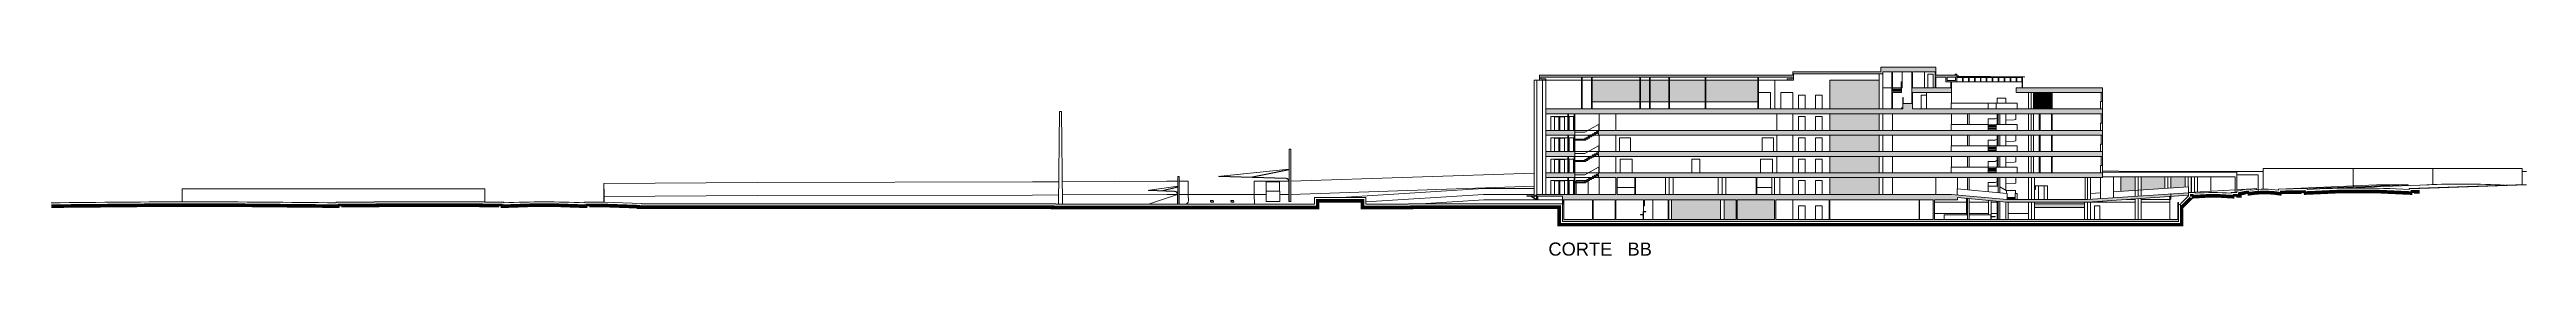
# Model space of a CAD drawing. Header units: metres. Extents: x -331 to 2982, y 362 to 2539.
# Drawn here: x 557 to 936.2, y 2033 to 2061.8 of the extents above; entities that cross this region are included whole.
import ezdxf

# ---------------------------------------------------------------- set-up
doc = ezdxf.new("R2010")
doc.units = ezdxf.units.M
doc.layers.get('0').update_dxf_attribs({"color": 251})
doc.layers.add('Texto_Salas', color=251, linetype='Continuous')
doc.styles.add('ARIAL', font='arial.ttf')

msp = doc.modelspace()

# ---------------------------------------------------------------- texts
at = {"layer": 'Texto_Salas', "lineweight": 0, "insert": (794.37, 2033.046), "char_height": 2, "width": 19.86522, "attachment_point": 8, "style": 'ARIAL'}
msp.add_mtext('CORTE   BB', dxfattribs=at)

# ---------------------------------------------------------------- hatches: boundary and pattern name
at = {"lineweight": 0}
h = msp.add_hatch(color=256, dxfattribs=at)
h.dxf.hatch_style = 1
h.paths.add_polyline_path([(800.536, 2060.627), (785.101, 2060.627), (785.101, 2059.857), (786.071, 2059.857), (786.071, 2060.057), (785.301, 2060.057), (785.301, 2060.327), (791.511, 2060.327), (791.511, 2055.457), (786.051, 2055.457), (786.051, 2054.737), (790.411, 2054.737), (790.411, 2052.197), (786.051, 2052.197), (786.051, 2051.477), (790.411, 2051.477), (790.411, 2048.947), (786.051, 2048.947), (786.051, 2048.227), (790.411, 2048.227), (790.411, 2045.697), (786.051, 2045.697), (786.051, 2044.977), (790.411, 2044.977), (790.411, 2042.427), (784.651, 2042.427), (784.651, 2041.599), (784.851, 2041.599), (784.851, 2042.127), (788.611, 2042.127), (788.611, 2041.599), (793.201, 2041.599), (793.201, 2038.597), (788.811, 2038.597), (788.811, 2040.977), (788.611, 2040.977), (788.611, 2038.297), (800.536, 2038.297), (800.536, 2038.597), (796.761, 2038.597), (796.761, 2041.599), (800.536, 2041.599), (800.536, 2042.427), (796.961, 2042.427), (796.961, 2044.977), (800.536, 2044.977), (800.536, 2045.697), (794.111, 2045.697), (794.111, 2045.527), (793.811, 2045.527), (793.811, 2045.357), (793.511, 2045.357), (793.511, 2045.187), (793.211, 2045.187), (793.211, 2045.017), (792.911, 2045.017), (792.911, 2044.847), (792.611, 2044.847), (792.611, 2044.677), (792.311, 2044.677), (792.311, 2044.507), (792.011, 2044.507), (792.011, 2044.337), (790.511, 2044.337), (790.511, 2047.437), (792.161, 2047.437), (792.161, 2047.607), (792.461, 2047.607), (792.461, 2047.777), (792.761, 2047.777), (792.761, 2047.947), (793.061, 2047.947), (793.061, 2048.117), (793.361, 2048.117), (793.361, 2048.287), (793.661, 2048.287), (793.661, 2048.457), (793.961, 2048.457), (793.961, 2048.627), (794.111, 2048.627), (794.111, 2048.227), (800.536, 2048.227), (800.536, 2048.947), (794.111, 2048.947), (794.111, 2048.777), (793.811, 2048.777), (793.811, 2048.607), (793.511, 2048.607), (793.511, 2048.437), (793.211, 2048.437), (793.211, 2048.267), (792.911, 2048.267), (792.911, 2048.097), (792.611, 2048.097), (792.611, 2047.927), (792.311, 2047.927), (792.311, 2047.757), (792.011, 2047.757), (792.011, 2047.587), (790.511, 2047.587), (790.511, 2050.687), (792.161, 2050.687), (792.161, 2050.857), (792.461, 2050.857), (792.461, 2051.027), (792.761, 2051.027), (792.761, 2051.197), (793.061, 2051.197), (793.061, 2051.367), (793.361, 2051.367), (793.361, 2051.537), (793.661, 2051.537), (793.661, 2051.707), (793.961, 2051.707), (793.961, 2051.877), (794.111, 2051.877), (794.111, 2051.477), (800.536, 2051.477), (800.536, 2052.197), (794.111, 2052.197), (794.111, 2052.027), (793.811, 2052.027), (793.811, 2051.857), (793.511, 2051.857), (793.511, 2051.687), (793.211, 2051.687), (793.211, 2051.517), (792.911, 2051.517), (792.911, 2051.347), (792.611, 2051.347), (792.611, 2051.177), (792.311, 2051.177), (792.311, 2051.007), (792.011, 2051.007), (792.011, 2050.837), (790.511, 2050.837), (790.511, 2054.737), (800.536, 2054.737)])
h.paths.add_polyline_path([(791.611, 2055.457), (791.611, 2060.327), (793.031, 2060.327), (793.031, 2055.457)], flags=16)
h.paths.add_polyline_path([(793.131, 2055.457), (793.131, 2060.327), (800.436, 2060.327), (800.436, 2055.457)], flags=16)
h.paths.add_polyline_path([(793.961, 2045.377), (794.111, 2045.377), (794.111, 2044.977), (796.761, 2044.977), (796.761, 2042.427), (790.511, 2042.427), (790.511, 2044.187), (792.161, 2044.187), (792.161, 2044.357), (792.461, 2044.357), (792.461, 2044.527), (792.761, 2044.527), (792.761, 2044.697), (793.061, 2044.697), (793.061, 2044.867), (793.361, 2044.867), (793.361, 2045.037), (793.661, 2045.037), (793.661, 2045.207), (793.961, 2045.207)], flags=16)
h.paths.add_polyline_path([(793.301, 2041.599), (796.661, 2041.599), (796.661, 2038.597), (793.301, 2038.597)], flags=16)
h = msp.add_hatch(color=256, dxfattribs=at)
h.paths.add_polyline_path([(800.436, 2059.857), (793.131, 2059.857), (793.131, 2056.557), (800.436, 2056.557)])
h.paths.add_polyline_path([(801.936, 2059.857), (800.536, 2059.857), (800.536, 2056.557), (801.936, 2056.557)])
h.paths.add_polyline_path([(804.911, 2059.857), (802.036, 2059.857), (802.036, 2056.557), (804.911, 2056.557)])
h.paths.add_polyline_path([(810.431, 2059.857), (805.011, 2059.857), (805.011, 2056.557), (810.431, 2056.557)])
h.paths.add_polyline_path([(818.536, 2059.857), (810.531, 2059.857), (810.531, 2056.557), (818.536, 2056.557)])
h = msp.add_hatch(color=256, dxfattribs=at)
h.dxf.hatch_style = 1
h.paths.add_polyline_path([(818.636, 2060.627), (800.536, 2060.627), (800.536, 2060.327), (801.936, 2060.327), (801.936, 2055.457), (800.536, 2055.457), (800.536, 2054.737), (818.636, 2054.737)])
h.paths.add_polyline_path([(810.431, 2060.327), (810.431, 2055.457), (805.011, 2055.457), (805.011, 2060.327)], flags=16)
h.paths.add_polyline_path([(810.531, 2060.327), (818.536, 2060.327), (818.536, 2055.457), (810.531, 2055.457)], flags=16)
h.paths.add_polyline_path([(804.911, 2060.327), (804.911, 2055.457), (802.036, 2055.457), (802.036, 2060.327)], flags=16)
h = msp.add_hatch(color=256, dxfattribs=at)
h.dxf.hatch_style = 1
h.paths.add_polyline_path([(845.776, 2061.837), (837.351, 2061.837), (837.351, 2061.117), (823.861, 2061.117), (823.861, 2060.817), (837.636, 2060.817), (837.636, 2061.117), (839.051, 2061.117), (839.051, 2055.457), (837.351, 2055.457), (829.271, 2055.457), (818.636, 2055.457), (818.636, 2054.737), (829.271, 2054.737), (837.351, 2054.737), (848.171, 2054.737), (848.971, 2054.737), (848.971, 2055.457), (848.171, 2055.457), (842.201, 2055.457), (842.201, 2057.957), (848.171, 2057.957), (848.171, 2058.677), (845.776, 2058.677), (845.776, 2060.327), (847.321, 2060.327), (847.321, 2059.627), (848.971, 2059.627), (848.971, 2060.627), (845.776, 2060.627), (845.676, 2060.627), (845.676, 2058.677), (842.201, 2058.677), (842.201, 2061.117), (845.776, 2061.117)])
h.paths.add_polyline_path([(842.101, 2061.117), (842.101, 2056.307), (840.751, 2056.307), (840.751, 2057.207), (840.701, 2057.207), (840.701, 2056.307), (840.701, 2055.457), (839.151, 2055.457), (839.151, 2057.967), (840.501, 2057.967), (840.501, 2059.067), (840.451, 2059.067), (840.451, 2058.167), (839.151, 2058.167), (839.151, 2061.117)], flags=16)
h.paths.add_polyline_path([(847.521, 2060.327), (848.771, 2060.327), (848.771, 2059.827), (847.521, 2059.827)], flags=16)
h.paths.add_polyline_path([(823.961, 2060.627), (818.636, 2060.627), (818.636, 2060.327), (823.761, 2060.327), (823.761, 2060.057), (823.011, 2060.057), (823.011, 2059.857), (823.961, 2059.857)], flags=17)
h.paths.add_polyline_path([(848.971, 2052.197), (848.171, 2052.197), (837.351, 2052.197), (829.271, 2052.197), (818.636, 2052.197), (818.636, 2051.477), (829.271, 2051.477), (837.351, 2051.477), (848.171, 2051.477), (848.971, 2051.477)])
h.paths.add_polyline_path([(848.971, 2048.947), (848.171, 2048.947), (837.351, 2048.947), (829.271, 2048.947), (818.636, 2048.947), (818.636, 2048.227), (829.271, 2048.227), (837.351, 2048.227), (848.171, 2048.227), (848.971, 2048.227)])
h.paths.add_polyline_path([(848.971, 2045.697), (848.171, 2045.697), (837.351, 2045.697), (829.271, 2045.697), (818.636, 2045.697), (818.636, 2044.977), (829.271, 2044.977), (837.351, 2044.977), (848.171, 2044.977), (848.971, 2044.977)])
h.paths.add_polyline_path([(848.971, 2042.355), (848.187, 2042.427), (837.351, 2042.427), (829.271, 2042.427), (818.636, 2042.427), (818.636, 2041.599), (821.061, 2041.599), (821.061, 2038.597), (818.636, 2038.597), (818.636, 2038.297), (848.971, 2038.297), (848.971, 2038.597), (845.561, 2038.597), (845.561, 2041.599), (848.971, 2041.599)])
h.paths.add_polyline_path([(837.351, 2041.599), (843.211, 2041.599), (843.211, 2038.597), (829.536, 2038.597), (829.536, 2041.599)], flags=16)
h.paths.add_polyline_path([(829.436, 2041.599), (829.436, 2038.597), (821.261, 2038.597), (821.261, 2041.599), (829.271, 2041.599)], flags=16)
h.paths.add_polyline_path([(843.261, 2041.599), (845.361, 2041.599), (845.361, 2038.597), (843.261, 2038.597)], flags=16)
h = msp.add_hatch(color=256, dxfattribs=at)
h.paths.add_polyline_path([(837.086, 2059.857), (829.536, 2059.857), (829.536, 2055.457), (837.086, 2055.457)])
h.paths.add_polyline_path([(837.086, 2054.737), (829.536, 2054.737), (829.536, 2052.197), (837.086, 2052.197)])
h.paths.add_polyline_path([(837.086, 2051.477), (829.536, 2051.477), (829.536, 2048.947), (837.086, 2048.947)])
h.paths.add_polyline_path([(837.086, 2048.227), (829.536, 2048.227), (829.536, 2045.697), (837.086, 2045.697)])
h.paths.add_polyline_path([(837.086, 2044.977), (829.536, 2044.977), (829.536, 2042.427), (837.086, 2042.427)])
h = msp.add_hatch(color=256, dxfattribs=at)
h.dxf.hatch_style = 1
h.paths.add_polyline_path([(871.269, 2058.677), (858.084, 2058.677), (858.084, 2057.957), (871.269, 2057.957)])
h.paths.add_polyline_path([(871.269, 2055.457), (858.084, 2055.457), (848.971, 2055.457), (848.971, 2054.737), (858.084, 2054.737), (871.269, 2054.737)])
h.paths.add_polyline_path([(871.269, 2052.197), (858.084, 2052.197), (848.971, 2052.197), (848.971, 2051.477), (858.084, 2051.477), (871.269, 2051.477)])
h.paths.add_polyline_path([(871.269, 2048.947), (858.084, 2048.947), (848.971, 2048.947), (848.971, 2048.227), (858.084, 2048.227), (871.269, 2048.227)])
h.paths.add_polyline_path([(871.269, 2045.697), (858.084, 2045.697), (848.971, 2045.697), (848.971, 2044.977), (858.084, 2044.977), (871.269, 2044.977)])
h.paths.add_polyline_path([(884.447, 2042.281), (884.447, 2042.682), (869.007, 2041.647), (858.084, 2041.647), (856.657, 2041.647), (848.971, 2042.355), (848.971, 2041.599), (849.061, 2041.599), (849.061, 2041.947), (856.657, 2041.247), (858.084, 2041.247), (869.02, 2041.247)])
h.paths.add_polyline_path([(882.907, 2041.009), (882.907, 2041.197), (882.815, 2041.197), (882.815, 2038.597), (848.971, 2038.597), (848.971, 2038.297), (882.907, 2038.297)])
for points in [[(861.86, 2057.957), (860.743, 2057.957), (860.743, 2055.457), (861.86, 2055.457)], [(863.453, 2057.359), (863.453, 2057.341), (863.453, 2057.34, 0.8807203), (863.463, 2057.334, 0.2527678), (863.462, 2057.332, 0.8400795), (863.462, 2057.324, 0.836796), (863.455, 2057.315), (863.455, 2057.3), (863.455, 2056.737, 0.5773518), (863.453, 2056.736), (863.453, 2056.718, 1.0064455), (863.463, 2056.712, 0.2527678), (863.462, 2056.709, 0.8400795), (863.462, 2056.701, 0.5722026), (863.453, 2056.696), (863.453, 2056.678), (863.453, 2056.678, 0.4126551), (863.454, 2056.677), (863.455, 2056.677), (863.455, 2056.115, 0.5773518), (863.453, 2056.114), (863.453, 2056.096, 1.0064455), (863.463, 2056.089, 0.2527678), (863.462, 2056.087, 0.8400795), (863.462, 2056.079, 0.5722026), (863.453, 2056.074), (863.453, 2056.056), (863.453, 2056.056, 0.4126551), (863.454, 2056.055), (863.455, 2056.055), (863.455, 2055.492, 0.5773518), (863.453, 2055.491), (863.453, 2055.473, 1.0064455), (863.463, 2055.467, 0.2527678), (863.462, 2055.464, 1.2692955), (863.465, 2055.457), (861.92, 2055.457), (861.92, 2057.957), (863.465, 2057.953, 1.0012574), (863.465, 2057.947), (863.458, 2057.947, 0.3889713), (863.453, 2057.941), (863.453, 2057.923), (863.453, 2057.923, 0.4126549), (863.454, 2057.922), (863.455, 2057.922), (863.455, 2057.36, 0.5773538)], [(868.547, 2040.997), (860.867, 2040.997), (860.867, 2040.397), (868.547, 2040.397)]]:
    msp.add_hatch(color=256, dxfattribs=at).paths.add_polyline_path(points)
h = msp.add_hatch(color=256, dxfattribs=at)
h.dxf.hatch_style = 1
h.paths.add_polyline_path([(818.636, 2052.197), (800.536, 2052.197), (800.536, 2051.477), (818.636, 2051.477)])
h.paths.add_polyline_path([(818.636, 2048.947), (800.536, 2048.947), (800.536, 2048.227), (818.636, 2048.227)])
h.paths.add_polyline_path([(818.636, 2045.697), (800.536, 2045.697), (800.536, 2044.977), (818.636, 2044.977)])
h.paths.add_polyline_path([(818.636, 2042.427), (800.536, 2042.427), (800.536, 2041.599), (801.011, 2041.599), (801.011, 2040.697), (801.161, 2040.697), (801.161, 2041.599), (804.761, 2041.599), (804.761, 2038.597), (801.011, 2038.597), (801.011, 2039.747), (801.361, 2039.747), (801.361, 2039.797), (800.961, 2039.797), (800.961, 2039.347), (800.561, 2039.347), (800.561, 2039.297), (800.961, 2039.297), (800.961, 2038.597), (800.536, 2038.597), (800.536, 2038.297), (818.636, 2038.297), (818.636, 2038.597), (815.361, 2038.597), (815.361, 2041.599), (818.636, 2041.599)])
h.paths.add_polyline_path([(815.211, 2041.599), (815.211, 2038.597), (804.861, 2038.597), (804.861, 2041.599)], flags=16)
h = msp.add_hatch(color=256, dxfattribs=at)
h.paths.add_polyline_path([(876.297, 2043.036), (876.297, 2045.117), (874.089, 2045.117), (874.089, 2042.888)])
h.paths.add_polyline_path([(877.217, 2045.117), (877.217, 2043.097), (880.847, 2043.341), (880.847, 2045.117)])
h.paths.add_polyline_path([(881.767, 2045.117), (881.767, 2043.402), (883.958, 2043.549), (883.958, 2045.117)])
h = msp.add_hatch(color=256, dxfattribs=at)
h.paths.add_polyline_path([(821.061, 2041.599), (815.361, 2041.599), (815.361, 2038.597), (821.061, 2038.597)])
h.paths.add_polyline_path([(815.211, 2041.599), (813.336, 2041.599), (813.336, 2038.597), (815.211, 2038.597)])
h.paths.add_polyline_path([(812.786, 2041.599), (805.311, 2041.599), (805.311, 2038.597), (812.786, 2038.597)])

# ---------------------------------------------------------------- linework, layer by layer
for p, q in [((784.261, 2042.207), (784.261, 2059.857)), ((784.651, 2059.857), (784.261, 2059.857)), ((784.651, 2059.857), (785.101, 2059.857)), ((784.651, 2059.857), (784.651, 2042.355)), ((785.551, 2059.857), (785.551, 2042.402)), ((786.051, 2059.857), (786.051, 2055.457)), ((786.051, 2055.457), (786.051, 2059.857)), ((786.071, 2055.457), (786.071, 2059.857)), ((786.071, 2059.857), (791.511, 2059.857)), ((793.031, 2059.857), (791.611, 2059.857)), ((800.436, 2059.857), (793.131, 2059.857)), ((801.936, 2059.857), (800.536, 2059.857)), ((804.911, 2059.857), (802.036, 2059.857)), ((810.431, 2059.857), (805.011, 2059.857)), ((818.536, 2059.857), (810.531, 2059.857)), ((818.636, 2059.857), (823.011, 2059.857)), ((823.861, 2060.627), (823.861, 2060.817)), ((823.901, 2060.817), (823.901, 2060.627)), ((823.921, 2060.817), (823.921, 2060.627)), ((823.961, 2060.627), (823.961, 2060.817)), ((829.536, 2059.857), (829.536, 2055.457)), ((829.536, 2059.857), (837.086, 2059.857)), ((837.086, 2055.457), (837.086, 2060.817)), ((837.636, 2055.457), (837.636, 2060.817)), ((840.501, 2059.577), (840.611, 2059.577)), ((844.011, 2061.117), (844.011, 2058.677)), ((844.561, 2060.777), (844.561, 2058.677)), ((844.561, 2060.777), (845.361, 2060.777)), ((845.361, 2060.777), (845.361, 2058.677)), ((845.676, 2060.627), (845.676, 2061.117)), ((845.716, 2061.117), (845.716, 2060.627)), ((845.736, 2061.117), (845.736, 2060.627)), ((845.776, 2060.627), (845.776, 2061.117)), ((848.071, 2058.677), (848.071, 2059.627)), ((848.171, 2058.677), (848.171, 2059.627)), ((848.771, 2060.747), (848.771, 2060.627)), ((859.334, 2060.374), (848.971, 2060.477)), ((859.334, 2060.324), (848.971, 2060.427)), ((848.971, 2060.252), (859.034, 2060.252)), ((848.971, 2059.627), (849.836, 2059.627)), ((849.171, 2060.51), (849.221, 2060.475)), ((849.836, 2060.252), (849.836, 2059.627)), ((849.936, 2060.252), (849.836, 2060.252)), ((849.936, 2059.627), (849.836, 2059.627)), ((849.873, 2060.252), (849.873, 2060.418)), ((849.898, 2060.252), (849.898, 2060.418)), ((849.936, 2060.252), (849.936, 2059.627)), ((849.936, 2059.627), (850.75, 2059.627)), ((850.75, 2060.252), (850.75, 2059.627)), ((850.85, 2060.252), (850.75, 2060.252)), ((850.85, 2059.627), (850.75, 2059.627)), ((850.788, 2060.252), (850.788, 2060.409)), ((850.813, 2060.252), (850.813, 2060.409)), ((850.85, 2060.252), (850.85, 2059.627)), ((850.85, 2059.627), (851.665, 2059.627)), ((851.665, 2060.252), (851.665, 2059.627)), ((851.765, 2060.252), (851.665, 2060.252)), ((851.765, 2059.627), (851.665, 2059.627)), ((851.703, 2060.252), (851.703, 2060.4)), ((851.728, 2060.252), (851.728, 2060.4)), ((851.765, 2060.252), (851.765, 2059.627)), ((851.765, 2059.627), (852.58, 2059.627)), ((852.58, 2060.252), (852.58, 2059.627)), ((852.68, 2060.252), (852.58, 2060.252)), ((852.68, 2059.627), (852.58, 2059.627)), ((852.618, 2060.252), (852.618, 2060.391)), ((852.643, 2060.252), (852.643, 2060.39)), ((852.68, 2060.252), (852.68, 2059.627)), ((852.68, 2059.627), (853.495, 2059.627)), ((853.495, 2060.252), (853.495, 2059.627)), ((853.595, 2060.252), (853.495, 2060.252)), ((853.595, 2059.627), (853.495, 2059.627)), ((853.532, 2060.252), (853.532, 2060.382)), ((853.557, 2060.252), (853.557, 2060.381)), ((853.595, 2060.252), (853.595, 2059.627)), ((853.595, 2059.627), (854.41, 2059.627)), ((854.41, 2060.252), (854.41, 2059.627)), ((854.51, 2060.252), (854.41, 2060.252)), ((854.51, 2059.627), (854.41, 2059.627)), ((854.447, 2060.252), (854.447, 2060.372)), ((854.472, 2060.252), (854.472, 2060.372)), ((854.51, 2060.252), (854.51, 2059.627)), ((854.51, 2059.627), (855.325, 2059.627)), ((855.325, 2060.252), (855.325, 2059.627)), ((855.425, 2060.252), (855.325, 2060.252)), ((855.425, 2059.627), (855.325, 2059.627)), ((855.362, 2060.252), (855.362, 2060.363)), ((855.387, 2060.252), (855.387, 2060.363)), ((855.425, 2060.252), (855.425, 2059.627)), ((855.425, 2059.627), (856.239, 2059.627)), ((856.239, 2060.252), (856.239, 2059.627)), ((856.339, 2060.252), (856.239, 2060.252)), ((856.339, 2059.627), (856.239, 2059.627)), ((856.277, 2060.252), (856.277, 2060.354)), ((856.302, 2060.252), (856.302, 2060.354)), ((856.339, 2060.252), (856.339, 2059.627)), ((856.339, 2059.627), (857.154, 2059.627)), ((857.154, 2060.252), (857.154, 2059.627)), ((857.254, 2060.252), (857.154, 2060.252)), ((857.254, 2059.627), (857.154, 2059.627)), ((857.192, 2060.252), (857.192, 2060.345)), ((857.217, 2060.252), (857.217, 2060.345)), ((857.254, 2060.252), (857.254, 2059.627)), ((857.254, 2059.627), (858.069, 2059.627)), ((858.069, 2060.252), (858.069, 2059.627)), ((858.169, 2060.252), (858.069, 2060.252)), ((858.169, 2059.627), (858.069, 2059.627)), ((858.107, 2060.252), (858.107, 2060.336)), ((858.132, 2060.252), (858.132, 2060.336)), ((858.169, 2060.252), (858.169, 2059.627)), ((858.169, 2059.627), (858.934, 2059.627)), ((858.934, 2060.252), (858.934, 2059.627)), ((858.934, 2059.627), (859.034, 2059.627)), ((858.959, 2059.627), (858.959, 2058.677)), ((858.972, 2060.252), (858.972, 2060.327)), ((858.997, 2060.252), (858.997, 2060.327)), ((859.034, 2060.252), (859.034, 2059.627)), ((859.034, 2059.627), (859.034, 2058.677)), ((859.334, 2060.324), (859.334, 2060.374)), ((820.436, 2057.957), (818.636, 2057.957)), ((820.436, 2057.957), (820.436, 2055.457)), ((821.091, 2057.557), (821.091, 2055.457)), ((821.111, 2057.557), (821.111, 2055.457)), ((822.036, 2057.957), (822.036, 2055.457)), ((823.861, 2057.957), (822.036, 2057.957)), ((823.861, 2057.957), (823.861, 2055.457)), ((824.761, 2057.557), (824.761, 2055.457)), ((824.761, 2057.557), (825.761, 2057.557)), ((825.761, 2057.557), (825.761, 2055.457)), ((827.361, 2057.557), (827.361, 2055.457)), ((827.361, 2057.557), (828.361, 2057.557)), ((828.361, 2057.557), (828.361, 2055.457)), ((839.051, 2058.677), (837.636, 2058.677)), ((840.451, 2058.507), (839.151, 2058.507)), ((840.451, 2058.337), (839.151, 2058.337)), ((843.521, 2055.457), (843.521, 2057.557)), ((843.521, 2057.557), (844.341, 2057.557)), ((844.341, 2055.457), (844.341, 2057.957)), ((848.171, 2057.957), (848.171, 2056.357)), ((855.013, 2056.357), (853.789, 2056.357)), ((855.151, 2057.107), (855.151, 2056.357)), ((856.491, 2057.107), (855.151, 2057.107)), ((856.491, 2057.107), (856.491, 2056.357)), ((859.965, 2055.457), (859.965, 2057.957)), ((860.354, 2055.457), (860.354, 2057.957)), ((860.743, 2055.457), (860.743, 2057.957)), ((861.86, 2057.957), (861.86, 2055.457)), ((861.92, 2057.957), (861.92, 2055.457)), ((863.455, 2057.36), (863.455, 2057.922)), ((863.455, 2057.3), (863.455, 2056.737)), ((863.455, 2056.115), (863.455, 2056.677)), ((863.455, 2056.055), (863.455, 2055.492)), ((863.461, 2057.345), (863.461, 2057.937)), ((863.461, 2057.315), (863.461, 2056.722)), ((863.461, 2056.1), (863.461, 2056.692)), ((863.461, 2056.07), (863.461, 2055.477)), ((863.548, 2057.345), (863.548, 2057.937)), ((863.548, 2057.315), (863.548, 2056.722)), ((863.548, 2056.1), (863.548, 2056.692)), ((863.548, 2056.07), (863.548, 2055.477)), ((863.554, 2057.36), (863.554, 2057.922)), ((863.554, 2057.3), (863.554, 2056.737)), ((863.554, 2056.115), (863.554, 2056.677)), ((863.554, 2056.055), (863.554, 2055.492)), ((871.08, 2056.577), (871.08, 2057.957)), ((871.269, 2056.577), (871.269, 2057.957)), ((711.905, 2055.097), (711.595, 2055.097)), ((786.051, 2052.197), (786.051, 2054.737)), ((786.051, 2054.727), (786.051, 2052.197)), ((786.071, 2052.197), (786.071, 2054.737)), ((786.796, 2052.197), (786.796, 2054.297)), ((789.416, 2054.297), (786.796, 2054.297)), ((787.356, 2052.197), (787.356, 2054.247)), ((788.056, 2054.247), (787.356, 2054.247)), ((788.056, 2052.197), (788.056, 2054.247)), ((788.216, 2052.197), (788.216, 2054.247)), ((788.916, 2054.247), (788.216, 2054.247)), ((788.916, 2052.197), (788.916, 2054.247)), ((789.416, 2052.197), (789.416, 2054.737)), ((789.516, 2052.197), (789.516, 2054.737)), ((789.611, 2052.197), (789.611, 2054.297)), ((790.311, 2054.297), (789.611, 2054.297)), ((790.311, 2052.197), (790.311, 2054.297)), ((794.111, 2052.197), (790.511, 2052.197)), ((792.011, 2051.907), (790.511, 2051.907)), ((794.111, 2053.097), (794.161, 2053.097)), ((794.161, 2053.097), (794.161, 2052.197)), ((794.211, 2052.197), (794.211, 2054.737)), ((796.761, 2054.737), (796.761, 2052.197)), ((821.436, 2054.737), (821.436, 2052.197)), ((823.861, 2054.737), (823.861, 2052.197)), ((824.761, 2054.297), (824.761, 2052.197)), ((824.761, 2054.297), (825.761, 2054.297)), ((825.761, 2054.297), (825.761, 2052.197)), ((827.361, 2054.297), (827.361, 2052.197)), ((827.361, 2054.297), (828.361, 2054.297)), ((828.361, 2054.297), (828.361, 2052.197)), ((829.536, 2052.197), (829.536, 2054.737)), ((837.086, 2052.197), (837.086, 2054.737)), ((837.636, 2052.197), (837.636, 2054.737)), ((839.136, 2052.197), (839.136, 2054.737)), ((839.136, 2052.197), (839.136, 2054.737)), ((848.171, 2054.737), (848.171, 2053.097)), ((850.618, 2054.737), (850.618, 2053.097)), ((850.868, 2054.737), (850.868, 2053.097)), ((854.871, 2053.962), (853.765, 2053.962)), ((853.765, 2053.962), (853.765, 2053.097)), ((853.789, 2052.891), (855.013, 2052.891)), ((853.789, 2052.72), (855.013, 2052.72)), ((853.789, 2052.549), (855.013, 2052.549)), ((853.789, 2052.378), (855.013, 2052.378)), ((855.151, 2054.737), (855.151, 2053.097)), ((855.318, 2054.737), (855.318, 2053.097)), ((855.568, 2054.737), (855.568, 2053.097)), ((856.491, 2054.737), (856.491, 2053.097)), ((857.741, 2053.818), (856.491, 2053.768)), ((857.991, 2053.918), (857.991, 2054.737)), ((859.965, 2052.197), (859.965, 2054.737)), ((860.354, 2052.197), (860.354, 2054.737)), ((860.743, 2052.197), (860.743, 2054.737)), ((861.594, 2052.197), (861.594, 2054.737)), ((861.734, 2052.197), (861.734, 2054.737)), ((863.455, 2054.13), (863.455, 2054.702)), ((863.455, 2054.07), (863.455, 2053.497)), ((863.455, 2052.865), (863.455, 2053.437)), ((863.455, 2052.805), (863.455, 2052.232)), ((863.461, 2054.115), (863.461, 2054.717)), ((863.461, 2054.085), (863.461, 2053.482)), ((863.461, 2052.85), (863.461, 2053.452)), ((863.461, 2052.82), (863.461, 2052.217)), ((863.548, 2054.115), (863.548, 2054.717)), ((863.548, 2054.085), (863.548, 2053.482)), ((863.548, 2052.85), (863.548, 2053.452)), ((863.548, 2052.82), (863.548, 2052.217)), ((863.554, 2054.13), (863.554, 2054.702)), ((863.554, 2054.07), (863.554, 2053.497)), ((863.554, 2052.865), (863.554, 2053.437)), ((863.554, 2052.805), (863.554, 2052.232)), ((871.08, 2053.317), (871.08, 2054.697)), ((871.269, 2053.317), (871.269, 2054.697)), ((786.051, 2051.477), (786.051, 2048.947)), ((786.051, 2048.947), (786.051, 2051.477)), ((786.051, 2048.227), (786.051, 2045.697)), ((786.051, 2045.697), (786.051, 2048.227)), ((786.071, 2048.947), (786.071, 2051.477)), ((786.071, 2045.697), (786.071, 2048.227)), ((786.796, 2048.947), (786.796, 2051.047)), ((789.416, 2051.047), (786.796, 2051.047)), ((787.356, 2048.947), (787.356, 2050.997)), ((788.056, 2050.997), (787.356, 2050.997)), ((788.056, 2048.947), (788.056, 2050.997)), ((788.216, 2048.947), (788.216, 2050.997)), ((788.916, 2050.997), (788.216, 2050.997)), ((788.916, 2048.947), (788.916, 2050.997)), ((789.416, 2048.947), (789.416, 2051.477)), ((789.416, 2045.697), (789.416, 2048.227)), ((789.516, 2048.947), (789.516, 2051.477)), ((789.516, 2045.697), (789.516, 2048.227)), ((789.611, 2048.947), (789.611, 2051.047)), ((790.311, 2051.047), (789.611, 2051.047)), ((790.311, 2048.947), (790.311, 2051.047)), ((792.911, 2051.477), (790.511, 2051.477)), ((794.111, 2048.947), (790.511, 2048.947)), ((792.011, 2048.657), (790.511, 2048.657)), ((792.911, 2048.227), (790.511, 2048.227)), ((794.111, 2051.477), (793.361, 2051.477)), ((794.111, 2048.227), (793.361, 2048.227)), ((794.111, 2049.847), (794.161, 2049.847)), ((794.161, 2049.847), (794.161, 2048.947)), ((794.211, 2048.947), (794.211, 2051.477)), ((794.211, 2048.227), (794.211, 2045.697)), ((796.761, 2051.477), (796.761, 2048.947)), ((796.761, 2048.227), (796.761, 2045.697)), ((797.311, 2051.047), (797.311, 2048.947)), ((799.011, 2051.047), (797.311, 2051.047)), ((799.011, 2051.047), (799.011, 2048.947)), ((819.186, 2051.047), (819.186, 2048.947)), ((820.886, 2051.047), (819.186, 2051.047)), ((820.886, 2051.047), (820.886, 2048.947)), ((821.436, 2051.477), (821.436, 2048.947)), ((821.436, 2048.227), (821.436, 2045.697)), ((823.861, 2051.477), (823.861, 2048.947)), ((823.861, 2048.227), (823.861, 2045.697)), ((824.761, 2051.047), (824.761, 2048.947)), ((824.761, 2051.047), (825.761, 2051.047)), ((825.761, 2051.047), (825.761, 2048.947)), ((827.361, 2051.047), (827.361, 2048.947)), ((827.361, 2051.047), (828.361, 2051.047)), ((828.361, 2051.047), (828.361, 2048.947)), ((829.536, 2048.947), (829.536, 2051.477)), ((829.536, 2045.697), (829.536, 2048.227)), ((837.086, 2048.947), (837.086, 2051.477)), ((837.086, 2045.697), (837.086, 2048.227)), ((837.636, 2048.947), (837.636, 2051.477)), ((837.636, 2045.697), (837.636, 2048.227)), ((839.136, 2048.947), (839.136, 2051.477)), ((839.136, 2048.947), (839.136, 2051.477)), ((839.136, 2045.697), (839.136, 2048.227)), ((839.136, 2045.697), (839.136, 2048.227)), ((848.171, 2051.477), (848.171, 2049.847)), ((848.171, 2048.227), (848.171, 2046.597)), ((850.618, 2051.477), (850.618, 2049.847)), ((850.618, 2048.227), (850.618, 2046.597)), ((850.868, 2051.477), (850.868, 2049.847)), ((850.868, 2048.227), (850.868, 2046.597)), ((854.871, 2050.712), (853.765, 2050.712)), ((853.765, 2050.712), (853.765, 2049.847)), ((853.789, 2049.641), (855.013, 2049.641)), ((853.789, 2049.47), (855.013, 2049.47)), ((853.789, 2049.299), (855.013, 2049.299)), ((853.789, 2049.128), (855.013, 2049.128)), ((855.151, 2051.487), (855.151, 2049.847)), ((855.151, 2048.237), (855.151, 2046.597)), ((855.318, 2051.477), (855.318, 2049.847)), ((855.318, 2048.227), (855.318, 2046.597)), ((855.568, 2051.477), (855.568, 2049.847)), ((855.568, 2048.227), (855.568, 2046.597)), ((856.491, 2051.487), (856.491, 2049.847)), ((857.741, 2050.568), (856.491, 2050.518)), ((856.491, 2048.237), (856.491, 2046.597)), ((857.991, 2050.668), (857.991, 2051.487)), ((857.991, 2047.418), (857.991, 2048.237)), ((859.965, 2048.947), (859.965, 2051.477)), ((859.965, 2045.697), (859.965, 2048.227)), ((860.354, 2048.947), (860.354, 2051.477)), ((860.354, 2045.697), (860.354, 2048.227)), ((860.743, 2048.947), (860.743, 2051.477)), ((860.743, 2045.697), (860.743, 2048.227)), ((861.594, 2048.947), (861.594, 2051.477)), ((861.594, 2045.697), (861.594, 2048.227)), ((861.734, 2048.947), (861.734, 2051.477)), ((861.734, 2045.697), (861.734, 2048.227)), ((863.455, 2050.872), (863.455, 2051.442)), ((863.455, 2050.812), (863.455, 2050.242)), ((863.455, 2049.612), (863.455, 2050.182)), ((863.455, 2049.552), (863.455, 2048.982)), ((863.455, 2047.622), (863.455, 2048.192)), ((863.461, 2050.857), (863.461, 2051.457)), ((863.461, 2050.827), (863.461, 2050.227)), ((863.461, 2049.597), (863.461, 2050.197)), ((863.461, 2049.567), (863.461, 2048.967)), ((863.461, 2047.607), (863.461, 2048.207)), ((863.548, 2050.857), (863.548, 2051.457)), ((863.548, 2050.827), (863.548, 2050.227)), ((863.548, 2049.597), (863.548, 2050.197)), ((863.548, 2049.567), (863.548, 2048.967)), ((863.548, 2047.607), (863.548, 2048.207)), ((863.554, 2050.872), (863.554, 2051.442)), ((863.554, 2050.812), (863.554, 2050.242)), ((863.554, 2049.612), (863.554, 2050.182)), ((863.554, 2049.552), (863.554, 2048.982)), ((863.554, 2047.622), (863.554, 2048.192)), ((871.08, 2050.067), (871.08, 2051.447)), ((871.08, 2046.817), (871.08, 2048.227)), ((871.269, 2050.067), (871.269, 2051.447)), ((871.269, 2046.817), (871.269, 2048.227)), ((641.826, 2044.091), (641.826, 2043.227)), ((731.267, 2042.427), (731.267, 2044.427)), ((746.273, 2044.885), (735.98, 2045.194)), ((735.98, 2045.144), (735.98, 2045.194)), ((746.273, 2044.835), (735.98, 2045.144)), ((741.372, 2042.427), (741.372, 2044.427)), ((743.258, 2042.935), (743.258, 2044.335)), ((743.258, 2044.335), (745.288, 2044.335)), ((745.288, 2042.935), (745.288, 2044.335)), ((746.723, 2044.385), (746.723, 2041.335)), ((746.773, 2044.385), (746.773, 2041.335)), ((786.051, 2042.427), (786.051, 2044.977)), ((786.071, 2042.427), (786.071, 2044.977)), ((786.796, 2045.697), (786.796, 2047.797)), ((789.416, 2047.797), (786.796, 2047.797)), ((786.796, 2042.427), (786.796, 2044.527)), ((789.416, 2044.527), (786.796, 2044.527)), ((787.356, 2045.697), (787.356, 2047.747)), ((788.056, 2047.747), (787.356, 2047.747)), ((787.356, 2042.427), (787.356, 2044.477)), ((788.056, 2044.477), (787.356, 2044.477)), ((788.056, 2045.697), (788.056, 2047.747)), ((788.056, 2042.427), (788.056, 2044.477)), ((788.216, 2045.697), (788.216, 2047.747)), ((788.916, 2047.747), (788.216, 2047.747)), ((788.216, 2042.427), (788.216, 2044.477)), ((788.916, 2044.477), (788.216, 2044.477)), ((788.916, 2045.697), (788.916, 2047.747)), ((788.916, 2042.427), (788.916, 2044.477)), ((789.416, 2042.427), (789.416, 2044.977)), ((789.516, 2042.427), (789.516, 2044.977)), ((789.611, 2045.697), (789.611, 2047.797)), ((790.311, 2047.797), (789.611, 2047.797)), ((789.611, 2042.427), (789.611, 2044.527)), ((790.311, 2044.527), (789.611, 2044.527)), ((790.311, 2045.697), (790.311, 2047.797)), ((790.311, 2042.427), (790.311, 2044.527)), ((794.111, 2045.697), (790.511, 2045.697)), ((792.011, 2045.407), (790.511, 2045.407)), ((792.911, 2044.977), (790.511, 2044.977)), ((790.711, 2044.337), (790.711, 2044.527)), ((790.711, 2044.527), (792.311, 2044.527)), ((790.711, 2042.427), (790.711, 2044.187)), ((792.511, 2042.427), (792.511, 2044.527)), ((794.111, 2044.977), (793.361, 2044.977)), ((794.111, 2046.597), (794.161, 2046.597)), ((794.161, 2046.597), (794.161, 2045.697)), ((794.211, 2044.977), (794.211, 2042.427)), ((797.448, 2047.797), (797.448, 2045.697)), ((799.248, 2047.797), (797.448, 2047.797)), ((799.248, 2047.797), (799.248, 2045.697)), ((799.661, 2044.977), (799.661, 2042.427)), ((799.761, 2044.977), (799.761, 2042.427)), ((804.36, 2042.427), (804.36, 2044.977)), ((804.961, 2042.427), (804.961, 2044.977)), ((805.562, 2042.427), (805.562, 2044.977)), ((808.411, 2047.797), (808.411, 2045.697)), ((809.611, 2047.797), (808.411, 2047.797)), ((809.611, 2047.797), (809.611, 2045.697)), ((812.435, 2042.427), (812.435, 2044.977)), ((813.036, 2042.427), (813.036, 2044.977)), ((813.637, 2042.427), (813.637, 2044.977)), ((818.261, 2044.977), (818.261, 2042.427)), ((818.361, 2044.977), (818.361, 2042.427)), ((818.945, 2047.797), (818.945, 2045.697)), ((820.745, 2047.797), (818.945, 2047.797)), ((820.661, 2044.977), (820.661, 2042.427)), ((820.745, 2047.797), (820.745, 2045.697)), ((821.062, 2044.977), (821.062, 2044.527)), ((821.082, 2044.527), (821.062, 2044.527)), ((821.062, 2044.527), (821.062, 2042.427)), ((821.082, 2044.977), (821.082, 2044.527)), ((821.082, 2044.527), (821.082, 2042.427)), ((821.861, 2044.977), (821.861, 2042.427)), ((823.861, 2044.977), (823.861, 2042.427)), ((824.761, 2047.797), (824.761, 2045.697)), ((824.761, 2047.797), (825.761, 2047.797)), ((824.761, 2044.527), (824.761, 2042.427)), ((824.761, 2044.527), (825.761, 2044.527)), ((825.761, 2047.797), (825.761, 2045.697)), ((825.761, 2044.527), (825.761, 2042.427)), ((827.361, 2047.797), (827.361, 2045.697)), ((827.361, 2047.797), (828.361, 2047.797)), ((827.361, 2044.527), (827.361, 2042.427)), ((827.361, 2044.527), (828.361, 2044.527)), ((828.361, 2047.797), (828.361, 2045.697)), ((828.361, 2044.527), (828.361, 2042.427)), ((829.536, 2042.427), (829.536, 2044.977)), ((837.086, 2042.427), (837.086, 2044.977)), ((837.636, 2042.427), (837.636, 2044.977)), ((839.136, 2042.427), (839.136, 2044.977)), ((839.136, 2042.427), (839.136, 2044.977)), ((845.761, 2044.977), (845.761, 2044.527)), ((845.781, 2044.527), (845.761, 2044.527)), ((845.761, 2044.527), (845.761, 2042.427)), ((845.781, 2044.977), (845.781, 2044.527)), ((845.781, 2044.527), (845.781, 2042.427)), ((849.061, 2043.247), (849.061, 2044.977)), ((850.618, 2044.977), (850.618, 2043.103)), ((850.868, 2044.977), (850.868, 2043.08)), ((854.871, 2047.462), (853.765, 2047.462)), ((853.765, 2047.462), (853.765, 2046.597)), ((854.871, 2044.212), (853.765, 2044.212)), ((853.765, 2044.212), (853.765, 2043.699)), ((853.789, 2046.391), (855.013, 2046.391)), ((853.789, 2046.22), (855.013, 2046.22)), ((853.789, 2046.049), (855.013, 2046.049)), ((853.789, 2045.878), (855.013, 2045.878)), ((855.151, 2044.977), (855.151, 2043.699)), ((855.318, 2044.977), (855.318, 2042.67)), ((855.568, 2044.977), (855.568, 2042.647)), ((857.741, 2047.318), (856.491, 2047.268)), ((856.491, 2044.977), (856.491, 2043.034)), ((857.991, 2044.168), (857.991, 2044.987)), ((859.947, 2041.647), (859.947, 2044.977)), ((860.407, 2041.647), (860.407, 2044.977)), ((860.867, 2041.647), (860.867, 2044.977)), ((863.455, 2047.562), (863.455, 2046.992)), ((863.455, 2046.362), (863.455, 2046.932)), ((863.455, 2046.302), (863.455, 2045.732)), ((863.461, 2047.577), (863.461, 2046.977)), ((863.461, 2046.347), (863.461, 2046.947)), ((863.461, 2046.317), (863.461, 2045.717)), ((863.548, 2047.577), (863.548, 2046.977)), ((863.548, 2046.347), (863.548, 2046.947)), ((863.548, 2046.317), (863.548, 2045.717)), ((863.554, 2047.562), (863.554, 2046.992)), ((863.554, 2046.362), (863.554, 2046.932)), ((863.554, 2046.302), (863.554, 2045.732)), ((868.635, 2041.647), (868.635, 2044.977)), ((869.007, 2041.647), (869.007, 2044.977)), ((869.467, 2041.678), (869.467, 2044.977)), ((870.982, 2041.78), (870.982, 2044.977)), ((872.987, 2041.914), (872.987, 2045.117)), ((874.089, 2042.888), (874.089, 2045.117)), ((876.297, 2045.117), (876.297, 2043.036)), ((895.885, 2045.897), (876.311, 2045.897)), ((876.764, 2045.117), (876.764, 2043.067)), ((877.217, 2045.117), (877.217, 2043.097)), ((880.847, 2045.117), (880.847, 2043.341)), ((881.307, 2045.117), (881.307, 2043.372)), ((881.767, 2045.117), (881.767, 2043.402)), ((883.958, 2045.117), (883.958, 2043.549)), ((884.418, 2045.117), (884.418, 2043.58)), ((884.877, 2045.117), (884.877, 2042.727)), ((884.897, 2045.117), (884.897, 2042.728)), ((885.357, 2045.117), (885.357, 2042.754)), ((885.817, 2045.117), (885.817, 2042.78)), ((887.872, 2042.897), (887.872, 2045.117)), ((895.122, 2045.397), (891.827, 2045.397)), ((895.122, 2042.417), (895.122, 2045.397)), ((895.885, 2046.397), (935.542, 2046.397)), ((895.885, 2046.397), (895.885, 2043.221)), ((909.685, 2046.397), (909.685, 2043.737)), ((921.871, 2046.397), (921.871, 2043.924)), ((935.542, 2046.397), (935.542, 2043.897)), ((935.542, 2045.897), (936.195, 2045.897)), ((577.245, 2041.276), (577.245, 2043.277)), ((623.63, 2043.277), (577.245, 2043.277)), ((623.63, 2041.227), (623.63, 2043.277)), ((641.826, 2043.227), (641.826, 2041.227)), ((641.826, 2043.227), (641.876, 2043.227)), ((641.876, 2043.227), (641.876, 2041.227)), ((725.198, 2043.048), (725.197, 2042.998)), ((729.211, 2042.877), (725.197, 2042.998)), ((729.211, 2042.927), (725.198, 2043.048)), ((729.661, 2042.427), (725.198, 2040.927)), ((729.661, 2042.427), (729.661, 2040.927)), ((729.711, 2042.427), (729.711, 2040.927)), ((731.267, 2042.427), (731.332, 2041.46)), ((734.724, 2041.485), (734.724, 2041.41)), ((734.774, 2041.31), (734.774, 2041.235)), ((735.174, 2041.31), (735.174, 2041.235)), ((737.824, 2041.485), (737.824, 2041.41)), ((737.874, 2041.31), (737.874, 2041.235)), ((738.274, 2041.31), (738.274, 2041.235)), ((741.372, 2042.427), (741.472, 2040.927)), ((743.223, 2041.335), (743.223, 2042.935)), ((743.223, 2042.935), (745.323, 2042.935)), ((743.223, 2041.335), (745.323, 2041.335)), ((745.323, 2042.935), (745.323, 2041.335)), ((746.723, 2041.335), (746.773, 2041.335)), ((776.528, 2043.327), (754.689, 2041.927)), ((776.528, 2042.427), (758.5, 2041.271)), ((776.556, 2041.599), (766.857, 2040.977)), ((784.261, 2043.327), (776.528, 2043.327)), ((784.261, 2042.427), (776.528, 2042.427)), ((784.261, 2041.599), (776.556, 2041.599)), ((784.651, 2042.207), (783.151, 2042.207)), ((783.151, 2042.207), (783.151, 2042.157)), ((783.151, 2042.157), (783.647, 2042.157)), ((784.651, 2041.613), (783.647, 2042.157)), ((783.754, 2042.157), (784.601, 2042.157)), ((784.601, 2041.712), (783.754, 2042.157)), ((784.261, 2041.891), (784.261, 2042.157)), ((784.261, 2041.599), (784.261, 2041.824)), ((784.651, 2041.599), (784.261, 2041.599)), ((784.651, 2042.377), (784.541, 2042.377)), ((784.541, 2042.377), (784.541, 2042.227)), ((784.541, 2042.227), (784.651, 2042.227)), ((784.601, 2042.157), (784.601, 2041.712)), ((784.851, 2041.599), (788.611, 2041.599)), ((788.611, 2040.977), (788.611, 2041.599)), ((788.701, 2041.599), (788.701, 2040.977)), ((788.721, 2041.599), (788.721, 2040.977)), ((788.811, 2040.977), (788.811, 2041.599)), ((799.661, 2043.472), (796.961, 2043.472)), ((801.011, 2040.697), (801.011, 2039.797)), ((802.461, 2038.597), (802.461, 2041.599)), ((805.311, 2038.597), (805.311, 2041.599)), ((812.786, 2038.597), (812.786, 2041.599)), ((813.336, 2038.597), (813.336, 2041.599)), ((820.661, 2043.472), (818.361, 2043.472)), ((823.861, 2041.599), (823.861, 2038.597)), ((824.761, 2040.697), (824.761, 2038.597)), ((824.761, 2040.697), (825.761, 2040.697)), ((825.761, 2040.697), (825.761, 2038.597)), ((827.361, 2040.697), (827.361, 2038.597)), ((827.361, 2040.697), (828.361, 2040.697)), ((828.361, 2040.697), (828.361, 2038.597)), ((850.447, 2041.247), (845.561, 2041.247)), ((849.021, 2042.347), (849.021, 2043.25)), ((850.447, 2039.307), (850.447, 2041.819)), ((850.618, 2041.803), (850.618, 2038.597)), ((850.868, 2041.78), (850.868, 2038.597)), ((853.81, 2041.247), (850.868, 2041.247)), ((853.765, 2043.699), (853.765, 2042.813)), ((853.81, 2041.509), (853.81, 2039.307)), ((854.23, 2041.471), (854.23, 2039.057)), ((855.151, 2041.247), (854.23, 2041.247)), ((855.151, 2041.381), (855.151, 2038.597)), ((855.318, 2041.37), (855.318, 2038.597)), ((855.568, 2041.347), (855.568, 2038.597)), ((857.741, 2044.068), (856.491, 2044.018)), ((856.491, 2041.258), (856.491, 2038.597)), ((856.591, 2043.015), (856.591, 2042.553)), ((856.682, 2042.547), (856.682, 2041.647)), ((857.906, 2041.944), (856.682, 2041.944)), ((857.906, 2041.773), (856.682, 2041.773)), ((856.853, 2041.247), (856.853, 2038.597)), ((857.906, 2042.547), (857.906, 2041.647)), ((857.982, 2042.547), (857.982, 2043.015)), ((859.947, 2041.247), (859.947, 2038.597)), ((860.407, 2041.247), (860.407, 2038.597)), ((860.867, 2043.747), (862.859, 2043.747)), ((861.024, 2043.147), (860.867, 2043.147)), ((860.867, 2041.247), (860.867, 2038.597)), ((860.867, 2040.997), (868.547, 2040.997)), ((860.867, 2040.397), (868.547, 2040.397)), ((861.024, 2043.747), (861.024, 2043.147)), ((861.471, 2043.747), (861.471, 2041.647)), ((862.344, 2043.747), (862.344, 2041.647)), ((862.859, 2043.747), (862.859, 2041.647)), ((868.547, 2041.247), (868.547, 2038.597)), ((869.007, 2041.247), (869.007, 2038.597)), ((869.467, 2041.247), (869.467, 2038.597)), ((871.269, 2041.247), (876.297, 2041.247)), ((874.989, 2041.647), (876.297, 2041.647)), ((876.297, 2043.036), (876.297, 2042.136)), ((876.297, 2041.735), (876.297, 2038.597)), ((876.764, 2043.067), (876.764, 2042.167)), ((876.764, 2041.766), (876.764, 2038.597)), ((877.217, 2043.097), (877.217, 2042.197)), ((877.217, 2041.796), (877.217, 2038.597)), ((877.217, 2041.647), (881.594, 2041.647)), ((877.217, 2041.247), (881.594, 2041.247)), ((881.594, 2042.09), (881.594, 2038.597)), ((881.732, 2042.547), (881.732, 2041.647)), ((884.447, 2042.682), (884.447, 2043.582)), ((891.577, 2043.109), (884.447, 2042.702)), ((893.266, 2043.205), (891.827, 2043.123)), ((894.878, 2043.297), (893.564, 2043.222)), ((894.878, 2043.172), (894.878, 2043.297)), ((913.257, 2043.897), (898.222, 2043.222)), ((902.598, 2043.297), (918.096, 2043.897)), ((921.313, 2043.904), (905.815, 2043.311)), ((918.096, 2043.897), (913.257, 2043.897)), ((918.217, 2043.297), (934.56, 2043.897)), ((936.195, 2043.897), (919.853, 2043.297)), ((850.447, 2039.497), (845.561, 2039.497)), ((847.06, 2038.597), (847.06, 2039.307)), ((850.618, 2039.307), (847.06, 2039.307)), ((853.81, 2039.497), (850.868, 2039.497)), ((854.2, 2039.307), (850.868, 2039.307)), ((854.2, 2038.597), (854.2, 2039.307)), ((854.2, 2039.057), (854.832, 2039.057)), ((854.2, 2038.957), (854.833, 2039.021)), ((855.151, 2039.497), (854.23, 2039.497)), ((854.23, 2038.96), (854.23, 2038.597)), ((854.847, 2039.036), (854.847, 2039.042)), ((859.947, 2039.497), (856.853, 2039.497))]:
    msp.add_line(p, q, dxfattribs=at)
at = {"linetype": 'Continuous', "lineweight": 0, "ltscale": 0.02}
for p, q in [((746.773, 2046.269), (736.28, 2045.185)), ((746.774, 2046.259), (736.356, 2045.182)), ((746.773, 2046.219), (740.905, 2045.046)), ((746.773, 2046.168), (741.127, 2045.039)), ((729.711, 2043.689), (725.348, 2043.043)), ((729.711, 2043.679), (725.405, 2043.041)), ((729.711, 2043.589), (727.205, 2042.987)), ((729.711, 2043.538), (727.426, 2042.981)), ((746.773, 2041.335), (747.023, 2041.335))]:
    msp.add_line(p, q, dxfattribs=at)
at = {"lineweight": 0}
for points in [[(788.611, 2040.977), (788.811, 2040.977), (788.811, 2038.597), (793.201, 2038.597), (793.201, 2041.599), (788.611, 2041.599), (788.611, 2042.127), (784.851, 2042.127), (784.851, 2041.599), (784.651, 2041.599), (784.651, 2042.427), (790.411, 2042.427), (790.411, 2044.977), (786.051, 2044.977), (786.051, 2045.697), (790.411, 2045.697), (790.411, 2048.227), (786.051, 2048.227), (786.051, 2048.947), (790.411, 2048.947), (790.411, 2051.477), (786.051, 2051.477), (786.051, 2052.197), (790.411, 2052.197), (790.411, 2054.737), (786.051, 2054.737), (786.051, 2055.457), (791.511, 2055.457), (791.511, 2060.327), (785.301, 2060.327), (785.301, 2060.057), (786.071, 2060.057), (786.071, 2059.857), (785.101, 2059.857), (785.101, 2060.627), (823.961, 2060.627), (823.961, 2059.857), (823.011, 2059.857), (823.011, 2060.057), (823.761, 2060.057), (823.761, 2060.327), (818.636, 2060.327), (818.636, 2055.457), (829.271, 2055.457), (837.351, 2055.457), (839.051, 2055.457), (839.051, 2061.117), (837.636, 2061.117), (837.636, 2060.817), (823.861, 2060.817), (823.861, 2061.117), (837.351, 2061.117), (837.351, 2061.837), (845.776, 2061.837), (845.776, 2061.117), (842.201, 2061.117), (842.201, 2058.677), (845.676, 2058.677), (845.676, 2060.627), (845.776, 2060.627), (848.971, 2060.627), (848.971, 2059.627), (847.321, 2059.627), (847.321, 2060.327), (845.776, 2060.327), (845.776, 2058.677), (848.171, 2058.677), (848.171, 2057.957), (842.201, 2057.957), (842.201, 2055.457), (848.171, 2055.457), (858.084, 2055.457), (871.269, 2055.457), (871.269, 2054.737), (858.084, 2054.737), (848.171, 2054.737), (837.351, 2054.737), (829.271, 2054.737), (790.511, 2054.737), (790.511, 2050.837), (792.011, 2050.837), (792.011, 2051.007), (792.311, 2051.007), (792.311, 2051.177), (792.611, 2051.177), (792.611, 2051.347), (792.911, 2051.347), (792.911, 2051.517), (793.211, 2051.517), (793.211, 2051.687), (793.511, 2051.687), (793.511, 2051.857), (793.811, 2051.857), (793.811, 2052.027), (794.111, 2052.027), (794.111, 2052.027), (794.111, 2052.197), (829.271, 2052.197), (837.351, 2052.197), (848.171, 2052.197), (858.084, 2052.197), (871.269, 2052.197), (871.269, 2051.477), (858.084, 2051.477), (848.171, 2051.477), (837.351, 2051.477), (829.271, 2051.477), (794.111, 2051.477), (794.111, 2051.877), (793.961, 2051.877), (793.961, 2051.707), (793.661, 2051.707), (793.661, 2051.537), (793.361, 2051.537), (793.361, 2051.367), (793.061, 2051.367), (793.061, 2051.197), (792.761, 2051.197), (792.761, 2051.027), (792.461, 2051.027), (792.461, 2050.857), (792.161, 2050.857), (792.161, 2050.687), (790.511, 2050.687), (790.511, 2047.587), (792.011, 2047.587), (792.011, 2047.757), (792.311, 2047.757), (792.311, 2047.927), (792.611, 2047.927), (792.611, 2048.097), (792.911, 2048.097), (792.911, 2048.267), (793.211, 2048.267), (793.211, 2048.437), (793.511, 2048.437), (793.511, 2048.607), (793.811, 2048.607), (793.811, 2048.777), (794.111, 2048.777), (794.111, 2048.947), (829.271, 2048.947), (837.351, 2048.947), (848.171, 2048.947), (858.084, 2048.947), (871.269, 2048.947), (871.269, 2048.227), (858.084, 2048.227), (848.171, 2048.227), (837.351, 2048.227), (829.271, 2048.227), (794.111, 2048.227), (794.111, 2048.627), (793.961, 2048.627), (793.961, 2048.457), (793.661, 2048.457), (793.661, 2048.287), (793.361, 2048.287), (793.361, 2048.117), (793.061, 2048.117), (793.061, 2047.947), (792.761, 2047.947), (792.761, 2047.777), (792.461, 2047.777), (792.461, 2047.607), (792.161, 2047.607), (792.161, 2047.437), (790.511, 2047.437), (790.511, 2044.337), (792.011, 2044.337), (792.011, 2044.507), (792.311, 2044.507), (792.311, 2044.677), (792.611, 2044.677), (792.611, 2044.847), (792.911, 2044.847), (792.911, 2045.017), (793.211, 2045.017), (793.211, 2045.187), (793.511, 2045.187), (793.511, 2045.357), (793.811, 2045.357), (793.811, 2045.527), (794.111, 2045.527), (794.111, 2045.697), (829.271, 2045.697), (837.351, 2045.697), (848.171, 2045.697), (858.084, 2045.697), (871.269, 2045.697), (871.269, 2044.977), (858.084, 2044.977), (848.171, 2044.977), (837.351, 2044.977), (829.271, 2044.977), (796.961, 2044.977), (796.961, 2042.427), (829.271, 2042.427), (837.351, 2042.427), (848.187, 2042.427), (856.657, 2041.647), (858.084, 2041.647), (869.007, 2041.647), (884.447, 2042.682), (884.447, 2042.281), (869.02, 2041.247), (858.084, 2041.247), (856.657, 2041.247), (849.061, 2041.947), (849.061, 2041.599), (845.561, 2041.599), (845.561, 2038.597), (882.815, 2038.597), (882.815, 2041.197), (882.907, 2041.197), (882.907, 2041.009), (882.915, 2040.954)], [(821.111, 2059.857), (821.111, 2057.557), (821.091, 2057.557), (821.091, 2059.857)], [(840.451, 2059.067), (840.451, 2059.577), (840.501, 2059.577), (840.501, 2059.067)], [(840.501, 2058.677), (840.611, 2058.677), (840.611, 2061.117)], [(849.171, 2060.51), (849.006, 2060.512), (849.006, 2060.782), (848.736, 2060.782), (848.736, 2060.627)], [(848.971, 2060.627), (848.971, 2060.747), (848.771, 2060.747)], [(793.131, 2056.557), (800.436, 2056.557)], [(800.536, 2056.557), (801.936, 2056.557)], [(802.036, 2056.557), (804.911, 2056.557)], [(805.011, 2056.557), (810.431, 2056.557)], [(810.531, 2056.557), (818.536, 2056.557)], [(839.151, 2058.677), (840.451, 2058.677)], [(840.501, 2055.457), (840.501, 2055.627), (840.701, 2055.627)], [(848.131, 2055.457), (848.131, 2056.357), (853.789, 2056.357), (853.789, 2055.457)], [(855.013, 2055.457), (855.013, 2056.357), (858.239, 2056.357), (858.239, 2055.457)], [(870.989, 2055.457), (870.989, 2056.577), (871.269, 2056.577), (871.269, 2055.457)], [(712.06, 2040.927), (711.905, 2055.097), (711.595, 2055.097), (711.44, 2040.927)], [(794.111, 2053.097), (792.011, 2051.907)], [(848.131, 2052.197), (848.131, 2053.097), (853.789, 2053.097), (853.789, 2052.197)], [(855.013, 2053.062), (853.789, 2053.062)], [(855.151, 2054.122), (854.871, 2053.962)], [(855.013, 2052.197), (855.013, 2053.097), (858.239, 2053.097), (858.239, 2052.197)], [(857.991, 2053.918), (857.991, 2053.868), (857.741, 2053.818), (857.741, 2053.818)], [(870.989, 2052.197), (870.989, 2053.317), (871.269, 2053.317), (871.269, 2052.197)], [(794.111, 2049.847), (792.011, 2048.657)], [(848.131, 2048.947), (848.131, 2049.847), (853.789, 2049.847), (853.789, 2048.947)], [(855.013, 2049.812), (853.789, 2049.812)], [(855.151, 2050.872), (854.871, 2050.712)], [(855.013, 2048.947), (855.013, 2049.847), (858.239, 2049.847), (858.239, 2048.947)], [(857.991, 2050.668), (857.991, 2050.618), (857.741, 2050.568), (857.741, 2050.568)], [(870.989, 2048.947), (870.989, 2050.067), (871.269, 2050.067), (871.269, 2048.947)], [(641.826, 2044.091), (665.349, 2044.259), (707.453, 2044.326), (711.477, 2044.346)], [(712.022, 2044.349), (728.027, 2044.427), (729.711, 2044.427)], [(729.901, 2044.427), (731.267, 2044.427)], [(741.372, 2044.427), (746.721, 2044.427)], [(747.023, 2044.427), (784.261, 2045.663)], [(794.111, 2046.597), (792.011, 2045.407)], [(848.131, 2045.697), (848.131, 2046.597), (853.789, 2046.597), (853.789, 2045.697)], [(855.013, 2046.562), (853.789, 2046.562)], [(855.151, 2047.622), (854.871, 2047.462)], [(855.151, 2044.372), (854.871, 2044.212)], [(855.013, 2045.697), (855.013, 2046.597), (858.239, 2046.597), (858.239, 2045.697)], [(857.991, 2047.418), (857.991, 2047.368), (857.741, 2047.318), (857.741, 2047.318)], [(857.991, 2044.168), (857.991, 2044.118), (857.741, 2044.068), (857.741, 2044.068)], [(870.989, 2045.697), (870.989, 2046.817), (871.269, 2046.817), (871.269, 2045.697)], [(891.827, 2042.922), (891.827, 2045.807), (871.269, 2045.807)], [(871.269, 2045.117), (891.577, 2045.117), (891.577, 2042.697)], [(876.311, 2045.807), (876.311, 2045.922), (871.27, 2046.022)], [(641.826, 2042.091), (665.349, 2042.259), (707.453, 2042.326), (711.455, 2042.346)], [(712.044, 2042.349), (728.027, 2042.427), (729.661, 2042.427)], [(729.901, 2042.427), (743.223, 2042.427)], [(735.174, 2041.235), (734.774, 2041.235), (734.724, 2041.41)], [(738.274, 2041.235), (737.874, 2041.235), (737.824, 2041.41)], [(745.323, 2042.427), (746.723, 2042.427)], [(747.023, 2042.427), (784.261, 2043.663)], [(856.682, 2042.547), (856.657, 2042.547), (849.021, 2043.25)], [(855.318, 2043.699), (853.765, 2043.699)], [(856.591, 2043.015), (856.524, 2043.015), (855.568, 2043.56)], [(857.982, 2043.015), (856.591, 2043.015), (856.591, 2043.015)], [(857.906, 2042.547), (858.239, 2042.547), (858.239, 2041.647)], [(871.269, 2041.398), (871.269, 2041.247), (869.02, 2041.247)], [(869.467, 2042.578), (870.982, 2042.68)], [(870.884, 2038.597), (870.884, 2040.697), (870.034, 2040.697), (870.034, 2038.597)], [(872.987, 2042.814), (884.447, 2043.582)], [(918.096, 2043.781), (918.096, 2043.897)], [(936.195, 2043.897), (934.66, 2043.897), (934.56, 2043.897)]]:
    msp.add_lwpolyline(points, dxfattribs=at)
for points in [[(793.031, 2060.327), (791.611, 2060.327), (791.611, 2055.457), (793.031, 2055.457)], [(800.436, 2060.327), (793.131, 2060.327), (793.131, 2055.457), (800.436, 2055.457)], [(801.936, 2060.327), (800.536, 2060.327), (800.536, 2055.457), (801.936, 2055.457)], [(804.911, 2060.327), (802.036, 2060.327), (802.036, 2055.457), (804.911, 2055.457)], [(810.431, 2060.327), (805.011, 2060.327), (805.011, 2055.457), (810.431, 2055.457)], [(818.536, 2060.327), (810.531, 2060.327), (810.531, 2055.457), (818.536, 2055.457)], [(842.101, 2061.117), (839.151, 2061.117), (839.151, 2058.167), (840.451, 2058.167), (840.451, 2059.067), (840.501, 2059.067), (840.501, 2057.967), (839.151, 2057.967), (839.151, 2055.457), (840.701, 2055.457), (840.701, 2056.307), (840.701, 2057.207), (840.751, 2057.207), (840.751, 2056.307), (842.101, 2056.307)], [(848.771, 2060.327), (847.521, 2060.327), (847.521, 2059.827), (848.771, 2059.827)], [(871.269, 2058.677), (858.084, 2058.677), (858.084, 2057.957), (871.269, 2057.957)], [(796.761, 2044.977), (794.111, 2044.977), (794.111, 2045.377), (793.961, 2045.377), (793.961, 2045.207), (793.661, 2045.207), (793.661, 2045.037), (793.361, 2045.037), (793.361, 2044.867), (793.061, 2044.867), (793.061, 2044.697), (792.761, 2044.697), (792.761, 2044.527), (792.461, 2044.527), (792.461, 2044.357), (792.161, 2044.357), (792.161, 2044.187), (790.511, 2044.187), (790.511, 2042.427), (796.761, 2042.427)], [(734.724, 2041.485), (735.124, 2041.485), (735.174, 2041.31), (734.774, 2041.31)], [(737.824, 2041.485), (738.224, 2041.485), (738.274, 2041.31), (737.874, 2041.31)], [(796.661, 2041.599), (793.301, 2041.599), (793.301, 2038.597), (796.661, 2038.597)], [(804.761, 2041.599), (801.161, 2041.599), (801.161, 2040.697), (801.011, 2040.697), (801.011, 2041.599), (796.761, 2041.599), (796.761, 2038.597), (800.961, 2038.597), (800.961, 2039.297), (800.561, 2039.297), (800.561, 2039.347), (800.961, 2039.347), (800.961, 2039.797), (801.361, 2039.797), (801.361, 2039.747), (801.011, 2039.747), (801.011, 2038.597), (804.761, 2038.597)], [(815.211, 2041.599), (804.861, 2041.599), (804.861, 2038.597), (815.211, 2038.597)], [(821.061, 2041.599), (815.361, 2041.599), (815.361, 2038.597), (821.061, 2038.597)], [(829.436, 2041.599), (829.271, 2041.599), (821.261, 2041.599), (821.261, 2038.597), (829.436, 2038.597)], [(843.211, 2041.599), (837.351, 2041.599), (829.536, 2041.599), (829.536, 2038.597), (843.211, 2038.597)], [(845.361, 2041.599), (843.261, 2041.599), (843.261, 2038.597), (845.361, 2038.597)]]:
    msp.add_lwpolyline(points, close=True, dxfattribs=at)
for points in [[(863.543, 2057.957, -0.4142136), (863.546, 2057.954), (863.546, 2057.95, -0.4142136), (863.543, 2057.947), (863.548, 2057.947, -0.4391622), (863.555, 2057.941), (863.555, 2057.923, -0.4142136), (863.554, 2057.922), (863.554, 2057.922), (863.554, 2057.937), (863.546, 2057.937), (863.546, 2057.922, -0.3228906), (863.541, 2057.917), (863.521, 2057.917, -0.1372896), (863.518, 2057.917), (863.515, 2057.919, 0.1372896), (863.513, 2057.92), (863.504, 2057.92), (863.495, 2057.92, 0.1372896), (863.493, 2057.919), (863.49, 2057.917, -0.1372896), (863.487, 2057.917), (863.467, 2057.917, -0.3228906), (863.462, 2057.922), (863.462, 2057.937), (863.455, 2057.937), (863.455, 2057.922), (863.454, 2057.922, -0.4142136), (863.453, 2057.923), (863.453, 2057.941, -0.4391622), (863.46, 2057.947), (863.465, 2057.947, -0.4142136), (863.462, 2057.95), (863.462, 2057.954, -0.4142136), (863.465, 2057.957)], [(863.543, 2055.457, 0.4142136), (863.546, 2055.46), (863.546, 2055.464, 0.4142136), (863.543, 2055.467), (863.548, 2055.467, 0.4391622), (863.555, 2055.473), (863.555, 2055.491, 0.4142136), (863.554, 2055.492), (863.554, 2055.492), (863.554, 2055.477), (863.546, 2055.477), (863.546, 2055.492, 0.3228906), (863.541, 2055.498), (863.521, 2055.498, 0.1372896), (863.518, 2055.497), (863.515, 2055.495, -0.1372896), (863.513, 2055.495), (863.504, 2055.495), (863.495, 2055.495, -0.1372896), (863.493, 2055.495), (863.49, 2055.497, 0.1372896), (863.487, 2055.498), (863.467, 2055.498, 0.3228906), (863.462, 2055.492), (863.462, 2055.477), (863.455, 2055.477), (863.455, 2055.492), (863.454, 2055.492, 0.4142136), (863.453, 2055.491), (863.453, 2055.473, 0.4391622), (863.46, 2055.467), (863.465, 2055.467, 0.4142136), (863.462, 2055.464), (863.462, 2055.46, 0.4142136), (863.465, 2055.457)], [(863.543, 2054.737, -0.4142136), (863.546, 2054.734), (863.546, 2054.73, -0.4142136), (863.543, 2054.727), (863.548, 2054.727, -0.4391622), (863.555, 2054.721), (863.555, 2054.703, -0.4142136), (863.554, 2054.702), (863.554, 2054.702), (863.554, 2054.717), (863.546, 2054.717), (863.546, 2054.702, -0.3228906), (863.541, 2054.697), (863.521, 2054.697, -0.1372896), (863.518, 2054.697), (863.515, 2054.699, 0.1372896), (863.513, 2054.7), (863.504, 2054.7), (863.495, 2054.7, 0.1372896), (863.493, 2054.699), (863.49, 2054.697, -0.1372896), (863.487, 2054.697), (863.467, 2054.697, -0.3228906), (863.462, 2054.702), (863.462, 2054.717), (863.455, 2054.717), (863.455, 2054.702), (863.454, 2054.702, -0.4142136), (863.453, 2054.703), (863.453, 2054.721, -0.4391622), (863.46, 2054.727), (863.465, 2054.727, -0.4142136), (863.462, 2054.73), (863.462, 2054.734, -0.4142136), (863.465, 2054.737)], [(863.543, 2052.197, 0.4142136), (863.546, 2052.2), (863.546, 2052.204, 0.4142136), (863.543, 2052.207), (863.548, 2052.207, 0.4391622), (863.555, 2052.213), (863.555, 2052.231, 0.4142136), (863.554, 2052.232), (863.554, 2052.232), (863.554, 2052.217), (863.546, 2052.217), (863.546, 2052.232, 0.3228906), (863.541, 2052.238), (863.521, 2052.238, 0.1372896), (863.518, 2052.237), (863.515, 2052.235, -0.1372896), (863.513, 2052.235), (863.504, 2052.235), (863.495, 2052.235, -0.1372896), (863.493, 2052.235), (863.49, 2052.237, 0.1372896), (863.487, 2052.238), (863.467, 2052.238, 0.3228906), (863.462, 2052.232), (863.462, 2052.217), (863.455, 2052.217), (863.455, 2052.232), (863.454, 2052.232, 0.4142136), (863.453, 2052.231), (863.453, 2052.213, 0.4391622), (863.46, 2052.207), (863.465, 2052.207, 0.4142136), (863.462, 2052.204), (863.462, 2052.2, 0.4142136), (863.465, 2052.197)], [(863.543, 2051.477, -0.4142136), (863.546, 2051.474), (863.546, 2051.47, -0.4142136), (863.543, 2051.467), (863.548, 2051.467, -0.4391622), (863.555, 2051.461), (863.555, 2051.443, -0.4142136), (863.554, 2051.442), (863.554, 2051.442), (863.554, 2051.457), (863.546, 2051.457), (863.546, 2051.442, -0.3228906), (863.541, 2051.437), (863.521, 2051.437, -0.1372896), (863.518, 2051.437), (863.515, 2051.439, 0.1372896), (863.513, 2051.44), (863.504, 2051.44), (863.495, 2051.44, 0.1372896), (863.493, 2051.439), (863.49, 2051.437, -0.1372896), (863.487, 2051.437), (863.467, 2051.437, -0.3228906), (863.462, 2051.442), (863.462, 2051.457), (863.455, 2051.457), (863.455, 2051.442), (863.454, 2051.442, -0.4142136), (863.453, 2051.443), (863.453, 2051.461, -0.4391622), (863.46, 2051.467), (863.465, 2051.467, -0.4142136), (863.462, 2051.47), (863.462, 2051.474, -0.4142136), (863.465, 2051.477)], [(863.543, 2048.947, 0.4142136), (863.546, 2048.95), (863.546, 2048.954, 0.4142136), (863.543, 2048.957), (863.548, 2048.957, 0.4391622), (863.555, 2048.963), (863.555, 2048.981, 0.4142136), (863.554, 2048.982), (863.554, 2048.982), (863.554, 2048.967), (863.546, 2048.967), (863.546, 2048.982, 0.3228906), (863.541, 2048.988), (863.521, 2048.988, 0.1372896), (863.518, 2048.987), (863.515, 2048.985, -0.1372896), (863.513, 2048.985), (863.504, 2048.985), (863.495, 2048.985, -0.1372896), (863.493, 2048.985), (863.49, 2048.987, 0.1372896), (863.487, 2048.988), (863.467, 2048.988, 0.3228906), (863.462, 2048.982), (863.462, 2048.967), (863.455, 2048.967), (863.455, 2048.982), (863.454, 2048.982, 0.4142136), (863.453, 2048.981), (863.453, 2048.963, 0.4391622), (863.46, 2048.957), (863.465, 2048.957, 0.4142136), (863.462, 2048.954), (863.462, 2048.95, 0.4142136), (863.465, 2048.947)], [(863.543, 2048.227, -0.4142136), (863.546, 2048.224), (863.546, 2048.22, -0.4142136), (863.543, 2048.217), (863.548, 2048.217, -0.4391622), (863.555, 2048.211), (863.555, 2048.193, -0.4142136), (863.554, 2048.192), (863.554, 2048.192), (863.554, 2048.207), (863.546, 2048.207), (863.546, 2048.192, -0.3228906), (863.541, 2048.187), (863.521, 2048.187, -0.1372896), (863.518, 2048.187), (863.515, 2048.189, 0.1372896), (863.513, 2048.19), (863.504, 2048.19), (863.495, 2048.19, 0.1372896), (863.493, 2048.189), (863.49, 2048.187, -0.1372896), (863.487, 2048.187), (863.467, 2048.187, -0.3228906), (863.462, 2048.192), (863.462, 2048.207), (863.455, 2048.207), (863.455, 2048.192), (863.454, 2048.192, -0.4142136), (863.453, 2048.193), (863.453, 2048.211, -0.4391622), (863.46, 2048.217), (863.465, 2048.217, -0.4142136), (863.462, 2048.22), (863.462, 2048.224, -0.4142136), (863.465, 2048.227)], [(863.543, 2045.697, 0.4142136), (863.546, 2045.7), (863.546, 2045.704, 0.4142136), (863.543, 2045.707), (863.548, 2045.707, 0.4391622), (863.555, 2045.713), (863.555, 2045.731, 0.4142136), (863.554, 2045.732), (863.554, 2045.732), (863.554, 2045.717), (863.546, 2045.717), (863.546, 2045.732, 0.3228906), (863.541, 2045.738), (863.521, 2045.738, 0.1372896), (863.518, 2045.737), (863.515, 2045.735, -0.1372896), (863.513, 2045.735), (863.504, 2045.735), (863.495, 2045.735, -0.1372896), (863.493, 2045.735), (863.49, 2045.737, 0.1372896), (863.487, 2045.738), (863.467, 2045.738, 0.3228906), (863.462, 2045.732), (863.462, 2045.717), (863.455, 2045.717), (863.455, 2045.732), (863.454, 2045.732, 0.4142136), (863.453, 2045.731), (863.453, 2045.713, 0.4391622), (863.46, 2045.707), (863.465, 2045.707, 0.4142136), (863.462, 2045.704), (863.462, 2045.7, 0.4142136), (863.465, 2045.697)], [(919.853, 2043.297), (918.317, 2043.297), (918.217, 2043.297), (918.217, 2043.147, 0.0320111), (902.598, 2043.147), (902.598, 2043.297), (898.222, 2043.222), (898.222, 2043.072, 0.070842), (893.987, 2043.072), (893.987, 2043.222), (893.887, 2043.222), (893.352, 2043.222), (891.827, 2042.922), (891.827, 2042.697), (890.977, 2042.697), (890.977, 2042.597, 0.0363984), (885.477, 2042.597), (885.477, 2042.697), (884.674, 2042.697), (884.447, 2042.682), (884.447, 2042.188), (883.267, 2041.009, -1), (882.907, 2041.009), (882.907, 2038.297), (788.611, 2038.297), (788.611, 2040.977), (765.013, 2040.977), (765.013, 2040.927), (758.5, 2040.927), (758.5, 2041.927), (750.623, 2041.927), (750.623, 2040.927), (711.04, 2040.927), (711.04, 2040.977), (647.607, 2040.977), (647.607, 2041.027), (641.826, 2041.227), (638.826, 2041.227), (638.826, 2041.127, 0.0244123), (626.537, 2041.127), (626.537, 2041.227), (623.537, 2041.227), (623.537, 2041.277), (606.682, 2041.277), (606.682, 2041.227), (600.858, 2041.227), (600.858, 2041.127, 0.0068761), (557.228, 2041.127)], [(932.919, 2043.837, 0.0220564), (920.957, 2043.891, 0.0220564)]]:
    msp.add_lwpolyline(points, format="xyb", dxfattribs=at)
for points in [[(863.546, 2057.332), (863.546, 2057.328, -0.4142136), (863.543, 2057.325), (863.548, 2057.325, -0.4391622), (863.555, 2057.319), (863.555, 2057.301, -0.4142136), (863.554, 2057.3), (863.554, 2057.3), (863.554, 2057.315), (863.546, 2057.315), (863.546, 2057.3, -0.3228906), (863.541, 2057.294), (863.521, 2057.294, -0.1372896), (863.518, 2057.295), (863.515, 2057.296, 0.1372896), (863.513, 2057.297), (863.504, 2057.297), (863.495, 2057.297, 0.1372896), (863.493, 2057.296), (863.49, 2057.295, -0.1372896), (863.487, 2057.294), (863.467, 2057.294, -0.3228906), (863.462, 2057.3), (863.462, 2057.315), (863.455, 2057.315), (863.455, 2057.3), (863.454, 2057.3, -0.4142136), (863.453, 2057.301), (863.453, 2057.319, -0.4391622), (863.46, 2057.325), (863.465, 2057.325, -0.4142136), (863.462, 2057.328), (863.462, 2057.332, -0.4142136), (863.465, 2057.335), (863.46, 2057.335, -0.4391622), (863.453, 2057.341), (863.453, 2057.359, -0.4142136), (863.454, 2057.36), (863.455, 2057.36), (863.455, 2057.345), (863.462, 2057.345), (863.462, 2057.359, -0.3228906), (863.467, 2057.365), (863.487, 2057.365, -0.1372896), (863.49, 2057.364), (863.493, 2057.363, 0.1372896), (863.495, 2057.362), (863.504, 2057.362), (863.513, 2057.362, 0.1372896), (863.515, 2057.363), (863.518, 2057.364, -0.1372896), (863.521, 2057.365), (863.541, 2057.365, -0.3228906), (863.546, 2057.359), (863.546, 2057.345), (863.554, 2057.345), (863.554, 2057.36), (863.554, 2057.36, -0.4142136), (863.555, 2057.359), (863.555, 2057.341, -0.4391622), (863.548, 2057.335), (863.543, 2057.335, -0.4142136)], [(863.546, 2056.709), (863.546, 2056.705, -0.4142136), (863.543, 2056.702), (863.548, 2056.702, -0.4391622), (863.555, 2056.696), (863.555, 2056.678, -0.4142136), (863.554, 2056.677), (863.554, 2056.677), (863.554, 2056.692), (863.546, 2056.692), (863.546, 2056.677, -0.3228906), (863.541, 2056.672), (863.521, 2056.672, -0.1372896), (863.518, 2056.672), (863.515, 2056.674, 0.1372896), (863.513, 2056.675), (863.504, 2056.675), (863.495, 2056.675, 0.1372896), (863.493, 2056.674), (863.49, 2056.672, -0.1372896), (863.487, 2056.672), (863.467, 2056.672, -0.3228906), (863.462, 2056.677), (863.462, 2056.692), (863.455, 2056.692), (863.455, 2056.677), (863.454, 2056.677, -0.4142136), (863.453, 2056.678), (863.453, 2056.696, -0.4391622), (863.46, 2056.702), (863.465, 2056.702, -0.4142136), (863.462, 2056.705), (863.462, 2056.709, -0.4142136), (863.465, 2056.712), (863.46, 2056.712, -0.4391622), (863.453, 2056.718), (863.453, 2056.736, -0.4142136), (863.454, 2056.737), (863.455, 2056.737), (863.455, 2056.722), (863.462, 2056.722), (863.462, 2056.737, -0.3228906), (863.467, 2056.743), (863.487, 2056.743, -0.1372896), (863.49, 2056.742), (863.493, 2056.74, 0.1372896), (863.495, 2056.74), (863.504, 2056.74), (863.513, 2056.74, 0.1372896), (863.515, 2056.74), (863.518, 2056.742, -0.1372896), (863.521, 2056.743), (863.541, 2056.743, -0.3228906), (863.546, 2056.737), (863.546, 2056.722), (863.554, 2056.722), (863.554, 2056.737), (863.554, 2056.737, -0.4142136), (863.555, 2056.736), (863.555, 2056.718, -0.4391622), (863.548, 2056.712), (863.543, 2056.712, -0.4142136)], [(863.546, 2056.087), (863.546, 2056.083, -0.4142136), (863.543, 2056.08), (863.548, 2056.08, -0.4391622), (863.555, 2056.074), (863.555, 2056.056, -0.4142136), (863.554, 2056.055), (863.554, 2056.055), (863.554, 2056.07), (863.546, 2056.07), (863.546, 2056.055, -0.3228906), (863.541, 2056.049), (863.521, 2056.049, -0.1372896), (863.518, 2056.05), (863.515, 2056.051, 0.1372896), (863.513, 2056.052), (863.504, 2056.052), (863.495, 2056.052, 0.1372896), (863.493, 2056.051), (863.49, 2056.05, -0.1372896), (863.487, 2056.049), (863.467, 2056.049, -0.3228906), (863.462, 2056.055), (863.462, 2056.07), (863.455, 2056.07), (863.455, 2056.055), (863.454, 2056.055, -0.4142136), (863.453, 2056.056), (863.453, 2056.074, -0.4391622), (863.46, 2056.08), (863.465, 2056.08, -0.4142136), (863.462, 2056.083), (863.462, 2056.087, -0.4142136), (863.465, 2056.09), (863.46, 2056.09, -0.4391622), (863.453, 2056.096), (863.453, 2056.114, -0.4142136), (863.454, 2056.115), (863.455, 2056.115), (863.455, 2056.1), (863.462, 2056.1), (863.462, 2056.114, -0.3228906), (863.467, 2056.12), (863.487, 2056.12, -0.1372896), (863.49, 2056.119), (863.493, 2056.118, 0.1372896), (863.495, 2056.117), (863.504, 2056.117), (863.513, 2056.117, 0.1372896), (863.515, 2056.118), (863.518, 2056.119, -0.1372896), (863.521, 2056.12), (863.541, 2056.12, -0.3228906), (863.546, 2056.114), (863.546, 2056.1), (863.554, 2056.1), (863.554, 2056.115), (863.554, 2056.115, -0.4142136), (863.555, 2056.114), (863.555, 2056.096, -0.4391622), (863.548, 2056.09), (863.543, 2056.09, -0.4142136)], [(863.546, 2054.102), (863.546, 2054.098, -0.4142136), (863.543, 2054.095), (863.548, 2054.095, -0.4391622), (863.555, 2054.089), (863.555, 2054.071, -0.4142136), (863.554, 2054.07), (863.554, 2054.07), (863.554, 2054.085), (863.546, 2054.085), (863.546, 2054.07, -0.3228906), (863.541, 2054.064), (863.521, 2054.064, -0.1372896), (863.518, 2054.065), (863.515, 2054.066, 0.1372896), (863.513, 2054.067), (863.504, 2054.067), (863.495, 2054.067, 0.1372896), (863.493, 2054.066), (863.49, 2054.065, -0.1372896), (863.487, 2054.064), (863.467, 2054.064, -0.3228906), (863.462, 2054.07), (863.462, 2054.085), (863.455, 2054.085), (863.455, 2054.07), (863.454, 2054.07, -0.4142136), (863.453, 2054.071), (863.453, 2054.089, -0.4391622), (863.46, 2054.095), (863.465, 2054.095, -0.4142136), (863.462, 2054.098), (863.462, 2054.102, -0.4142136), (863.465, 2054.105), (863.46, 2054.105, -0.4391622), (863.453, 2054.111), (863.453, 2054.129, -0.4142136), (863.454, 2054.13), (863.455, 2054.13), (863.455, 2054.115), (863.462, 2054.115), (863.462, 2054.129, -0.3228906), (863.467, 2054.135), (863.487, 2054.135, -0.1372896), (863.49, 2054.134), (863.493, 2054.133, 0.1372896), (863.495, 2054.132), (863.504, 2054.132), (863.513, 2054.132, 0.1372896), (863.515, 2054.133), (863.518, 2054.134, -0.1372896), (863.521, 2054.135), (863.541, 2054.135, -0.3228906), (863.546, 2054.129), (863.546, 2054.115), (863.554, 2054.115), (863.554, 2054.13), (863.554, 2054.13, -0.4142136), (863.555, 2054.129), (863.555, 2054.111, -0.4391622), (863.548, 2054.105), (863.543, 2054.105, -0.4142136)], [(863.546, 2053.469), (863.546, 2053.465, -0.4142136), (863.543, 2053.462), (863.548, 2053.462, -0.4391622), (863.555, 2053.456), (863.555, 2053.438, -0.4142136), (863.554, 2053.437), (863.554, 2053.437), (863.554, 2053.452), (863.546, 2053.452), (863.546, 2053.437, -0.3228906), (863.541, 2053.432), (863.521, 2053.432, -0.1372896), (863.518, 2053.432), (863.515, 2053.434, 0.1372896), (863.513, 2053.435), (863.504, 2053.435), (863.495, 2053.435, 0.1372896), (863.493, 2053.434), (863.49, 2053.432, -0.1372896), (863.487, 2053.432), (863.467, 2053.432, -0.3228906), (863.462, 2053.437), (863.462, 2053.452), (863.455, 2053.452), (863.455, 2053.437), (863.454, 2053.437, -0.4142136), (863.453, 2053.438), (863.453, 2053.456, -0.4391622), (863.46, 2053.462), (863.465, 2053.462, -0.4142136), (863.462, 2053.465), (863.462, 2053.469, -0.4142136), (863.465, 2053.472), (863.46, 2053.472, -0.4391622), (863.453, 2053.478), (863.453, 2053.496, -0.4142136), (863.454, 2053.497), (863.455, 2053.497), (863.455, 2053.482), (863.462, 2053.482), (863.462, 2053.497, -0.3228906), (863.467, 2053.503), (863.487, 2053.503, -0.1372896), (863.49, 2053.502), (863.493, 2053.5, 0.1372896), (863.495, 2053.5), (863.504, 2053.5), (863.513, 2053.5, 0.1372896), (863.515, 2053.5), (863.518, 2053.502, -0.1372896), (863.521, 2053.503), (863.541, 2053.503, -0.3228906), (863.546, 2053.497), (863.546, 2053.482), (863.554, 2053.482), (863.554, 2053.497), (863.554, 2053.497, -0.4142136), (863.555, 2053.496), (863.555, 2053.478, -0.4391622), (863.548, 2053.472), (863.543, 2053.472, -0.4142136)], [(863.546, 2052.837), (863.546, 2052.833, -0.4142136), (863.543, 2052.83), (863.548, 2052.83, -0.4391622), (863.555, 2052.824), (863.555, 2052.806, -0.4142136), (863.554, 2052.805), (863.554, 2052.805), (863.554, 2052.82), (863.546, 2052.82), (863.546, 2052.805, -0.3228906), (863.541, 2052.799), (863.521, 2052.799, -0.1372896), (863.518, 2052.8), (863.515, 2052.801, 0.1372896), (863.513, 2052.802), (863.504, 2052.802), (863.495, 2052.802, 0.1372896), (863.493, 2052.801), (863.49, 2052.8, -0.1372896), (863.487, 2052.799), (863.467, 2052.799, -0.3228906), (863.462, 2052.805), (863.462, 2052.82), (863.455, 2052.82), (863.455, 2052.805), (863.454, 2052.805, -0.4142136), (863.453, 2052.806), (863.453, 2052.824, -0.4391622), (863.46, 2052.83), (863.465, 2052.83, -0.4142136), (863.462, 2052.833), (863.462, 2052.837, -0.4142136), (863.465, 2052.84), (863.46, 2052.84, -0.4391622), (863.453, 2052.846), (863.453, 2052.864, -0.4142136), (863.454, 2052.865), (863.455, 2052.865), (863.455, 2052.85), (863.462, 2052.85), (863.462, 2052.864, -0.3228906), (863.467, 2052.87), (863.487, 2052.87, -0.1372896), (863.49, 2052.869), (863.493, 2052.868, 0.1372896), (863.495, 2052.867), (863.504, 2052.867), (863.513, 2052.867, 0.1372896), (863.515, 2052.868), (863.518, 2052.869, -0.1372896), (863.521, 2052.87), (863.541, 2052.87, -0.3228906), (863.546, 2052.864), (863.546, 2052.85), (863.554, 2052.85), (863.554, 2052.865), (863.554, 2052.865, -0.4142136), (863.555, 2052.864), (863.555, 2052.846, -0.4391622), (863.548, 2052.84), (863.543, 2052.84, -0.4142136)], [(863.546, 2050.844), (863.546, 2050.84, -0.4142136), (863.543, 2050.837), (863.548, 2050.837, -0.4391622), (863.555, 2050.831), (863.555, 2050.813, -0.4142136), (863.554, 2050.812), (863.554, 2050.812), (863.554, 2050.827), (863.546, 2050.827), (863.546, 2050.812, -0.3228906), (863.541, 2050.807), (863.521, 2050.807, -0.1372896), (863.518, 2050.807), (863.515, 2050.809, 0.1372896), (863.513, 2050.81), (863.504, 2050.81), (863.495, 2050.81, 0.1372896), (863.493, 2050.809), (863.49, 2050.807, -0.1372896), (863.487, 2050.807), (863.467, 2050.807, -0.3228906), (863.462, 2050.812), (863.462, 2050.827), (863.455, 2050.827), (863.455, 2050.812), (863.454, 2050.812, -0.4142136), (863.453, 2050.813), (863.453, 2050.831, -0.4391622), (863.46, 2050.837), (863.465, 2050.837, -0.4142136), (863.462, 2050.84), (863.462, 2050.844, -0.4142136), (863.465, 2050.847), (863.46, 2050.847, -0.4391622), (863.453, 2050.853), (863.453, 2050.871, -0.4142136), (863.454, 2050.872), (863.455, 2050.872), (863.455, 2050.857), (863.462, 2050.857), (863.462, 2050.872, -0.3228906), (863.467, 2050.878), (863.487, 2050.878, -0.1372896), (863.49, 2050.877), (863.493, 2050.875, 0.1372896), (863.495, 2050.875), (863.504, 2050.875), (863.513, 2050.875, 0.1372896), (863.515, 2050.875), (863.518, 2050.877, -0.1372896), (863.521, 2050.878), (863.541, 2050.878, -0.3228906), (863.546, 2050.872), (863.546, 2050.857), (863.554, 2050.857), (863.554, 2050.872), (863.554, 2050.872, -0.4142136), (863.555, 2050.871), (863.555, 2050.853, -0.4391622), (863.548, 2050.847), (863.543, 2050.847, -0.4142136)], [(863.546, 2050.214), (863.546, 2050.21, -0.4142136), (863.543, 2050.207), (863.548, 2050.207, -0.4391622), (863.555, 2050.201), (863.555, 2050.183, -0.4142136), (863.554, 2050.182), (863.554, 2050.182), (863.554, 2050.197), (863.546, 2050.197), (863.546, 2050.182, -0.3228906), (863.541, 2050.177), (863.521, 2050.177, -0.1372896), (863.518, 2050.177), (863.515, 2050.179, 0.1372896), (863.513, 2050.18), (863.504, 2050.18), (863.495, 2050.18, 0.1372896), (863.493, 2050.179), (863.49, 2050.177, -0.1372896), (863.487, 2050.177), (863.467, 2050.177, -0.3228906), (863.462, 2050.182), (863.462, 2050.197), (863.455, 2050.197), (863.455, 2050.182), (863.454, 2050.182, -0.4142136), (863.453, 2050.183), (863.453, 2050.201, -0.4391622), (863.46, 2050.207), (863.465, 2050.207, -0.4142136), (863.462, 2050.21), (863.462, 2050.214, -0.4142136), (863.465, 2050.217), (863.46, 2050.217, -0.4391622), (863.453, 2050.223), (863.453, 2050.241, -0.4142136), (863.454, 2050.242), (863.455, 2050.242), (863.455, 2050.227), (863.462, 2050.227), (863.462, 2050.242, -0.3228906), (863.467, 2050.248), (863.487, 2050.248, -0.1372896), (863.49, 2050.247), (863.493, 2050.245, 0.1372896), (863.495, 2050.245), (863.504, 2050.245), (863.513, 2050.245, 0.1372896), (863.515, 2050.245), (863.518, 2050.247, -0.1372896), (863.521, 2050.248), (863.541, 2050.248, -0.3228906), (863.546, 2050.242), (863.546, 2050.227), (863.554, 2050.227), (863.554, 2050.242), (863.554, 2050.242, -0.4142136), (863.555, 2050.241), (863.555, 2050.223, -0.4391622), (863.548, 2050.217), (863.543, 2050.217, -0.4142136)], [(863.546, 2049.584), (863.546, 2049.58, -0.4142136), (863.543, 2049.577), (863.548, 2049.577, -0.4391622), (863.555, 2049.571), (863.555, 2049.553, -0.4142136), (863.554, 2049.552), (863.554, 2049.552), (863.554, 2049.567), (863.546, 2049.567), (863.546, 2049.552, -0.3228906), (863.541, 2049.547), (863.521, 2049.547, -0.1372896), (863.518, 2049.547), (863.515, 2049.549, 0.1372896), (863.513, 2049.55), (863.504, 2049.55), (863.495, 2049.55, 0.1372896), (863.493, 2049.549), (863.49, 2049.547, -0.1372896), (863.487, 2049.547), (863.467, 2049.547, -0.3228906), (863.462, 2049.552), (863.462, 2049.567), (863.455, 2049.567), (863.455, 2049.552), (863.454, 2049.552, -0.4142136), (863.453, 2049.553), (863.453, 2049.571, -0.4391622), (863.46, 2049.577), (863.465, 2049.577, -0.4142136), (863.462, 2049.58), (863.462, 2049.584, -0.4142136), (863.465, 2049.587), (863.46, 2049.587, -0.4391622), (863.453, 2049.593), (863.453, 2049.611, -0.4142136), (863.454, 2049.612), (863.455, 2049.612), (863.455, 2049.597), (863.462, 2049.597), (863.462, 2049.612, -0.3228906), (863.467, 2049.618), (863.487, 2049.618, -0.1372896), (863.49, 2049.617), (863.493, 2049.615, 0.1372896), (863.495, 2049.615), (863.504, 2049.615), (863.513, 2049.615, 0.1372896), (863.515, 2049.615), (863.518, 2049.617, -0.1372896), (863.521, 2049.618), (863.541, 2049.618, -0.3228906), (863.546, 2049.612), (863.546, 2049.597), (863.554, 2049.597), (863.554, 2049.612), (863.554, 2049.612, -0.4142136), (863.555, 2049.611), (863.555, 2049.593, -0.4391622), (863.548, 2049.587), (863.543, 2049.587, -0.4142136)], [(863.546, 2047.594), (863.546, 2047.59, -0.4142136), (863.543, 2047.587), (863.548, 2047.587, -0.4391622), (863.555, 2047.581), (863.555, 2047.563, -0.4142136), (863.554, 2047.562), (863.554, 2047.562), (863.554, 2047.577), (863.546, 2047.577), (863.546, 2047.562, -0.3228906), (863.541, 2047.557), (863.521, 2047.557, -0.1372896), (863.518, 2047.557), (863.515, 2047.559, 0.1372896), (863.513, 2047.56), (863.504, 2047.56), (863.495, 2047.56, 0.1372896), (863.493, 2047.559), (863.49, 2047.557, -0.1372896), (863.487, 2047.557), (863.467, 2047.557, -0.3228906), (863.462, 2047.562), (863.462, 2047.577), (863.455, 2047.577), (863.455, 2047.562), (863.454, 2047.562, -0.4142136), (863.453, 2047.563), (863.453, 2047.581, -0.4391622), (863.46, 2047.587), (863.465, 2047.587, -0.4142136), (863.462, 2047.59), (863.462, 2047.594, -0.4142136), (863.465, 2047.597), (863.46, 2047.597, -0.4391622), (863.453, 2047.603), (863.453, 2047.621, -0.4142136), (863.454, 2047.622), (863.455, 2047.622), (863.455, 2047.607), (863.462, 2047.607), (863.462, 2047.622, -0.3228906), (863.467, 2047.628), (863.487, 2047.628, -0.1372896), (863.49, 2047.627), (863.493, 2047.625, 0.1372896), (863.495, 2047.625), (863.504, 2047.625), (863.513, 2047.625, 0.1372896), (863.515, 2047.625), (863.518, 2047.627, -0.1372896), (863.521, 2047.628), (863.541, 2047.628, -0.3228906), (863.546, 2047.622), (863.546, 2047.607), (863.554, 2047.607), (863.554, 2047.622), (863.554, 2047.622, -0.4142136), (863.555, 2047.621), (863.555, 2047.603, -0.4391622), (863.548, 2047.597), (863.543, 2047.597, -0.4142136)], [(863.546, 2046.964), (863.546, 2046.96, -0.4142136), (863.543, 2046.957), (863.548, 2046.957, -0.4391622), (863.555, 2046.951), (863.555, 2046.933, -0.4142136), (863.554, 2046.932), (863.554, 2046.932), (863.554, 2046.947), (863.546, 2046.947), (863.546, 2046.932, -0.3228906), (863.541, 2046.927), (863.521, 2046.927, -0.1372896), (863.518, 2046.927), (863.515, 2046.929, 0.1372896), (863.513, 2046.93), (863.504, 2046.93), (863.495, 2046.93, 0.1372896), (863.493, 2046.929), (863.49, 2046.927, -0.1372896), (863.487, 2046.927), (863.467, 2046.927, -0.3228906), (863.462, 2046.932), (863.462, 2046.947), (863.455, 2046.947), (863.455, 2046.932), (863.454, 2046.932, -0.4142136), (863.453, 2046.933), (863.453, 2046.951, -0.4391622), (863.46, 2046.957), (863.465, 2046.957, -0.4142136), (863.462, 2046.96), (863.462, 2046.964, -0.4142136), (863.465, 2046.967), (863.46, 2046.967, -0.4391622), (863.453, 2046.973), (863.453, 2046.991, -0.4142136), (863.454, 2046.992), (863.455, 2046.992), (863.455, 2046.977), (863.462, 2046.977), (863.462, 2046.992, -0.3228906), (863.467, 2046.998), (863.487, 2046.998, -0.1372896), (863.49, 2046.997), (863.493, 2046.995, 0.1372896), (863.495, 2046.995), (863.504, 2046.995), (863.513, 2046.995, 0.1372896), (863.515, 2046.995), (863.518, 2046.997, -0.1372896), (863.521, 2046.998), (863.541, 2046.998, -0.3228906), (863.546, 2046.992), (863.546, 2046.977), (863.554, 2046.977), (863.554, 2046.992), (863.554, 2046.992, -0.4142136), (863.555, 2046.991), (863.555, 2046.973, -0.4391622), (863.548, 2046.967), (863.543, 2046.967, -0.4142136)], [(863.546, 2046.334), (863.546, 2046.33, -0.4142136), (863.543, 2046.327), (863.548, 2046.327, -0.4391622), (863.555, 2046.321), (863.555, 2046.303, -0.4142136), (863.554, 2046.302), (863.554, 2046.302), (863.554, 2046.317), (863.546, 2046.317), (863.546, 2046.302, -0.3228906), (863.541, 2046.297), (863.521, 2046.297, -0.1372896), (863.518, 2046.297), (863.515, 2046.299, 0.1372896), (863.513, 2046.3), (863.504, 2046.3), (863.495, 2046.3, 0.1372896), (863.493, 2046.299), (863.49, 2046.297, -0.1372896), (863.487, 2046.297), (863.467, 2046.297, -0.3228906), (863.462, 2046.302), (863.462, 2046.317), (863.455, 2046.317), (863.455, 2046.302), (863.454, 2046.302, -0.4142136), (863.453, 2046.303), (863.453, 2046.321, -0.4391622), (863.46, 2046.327), (863.465, 2046.327, -0.4142136), (863.462, 2046.33), (863.462, 2046.334, -0.4142136), (863.465, 2046.337), (863.46, 2046.337, -0.4391622), (863.453, 2046.343), (863.453, 2046.361, -0.4142136), (863.454, 2046.362), (863.455, 2046.362), (863.455, 2046.347), (863.462, 2046.347), (863.462, 2046.362, -0.3228906), (863.467, 2046.368), (863.487, 2046.368, -0.1372896), (863.49, 2046.367), (863.493, 2046.365, 0.1372896), (863.495, 2046.365), (863.504, 2046.365), (863.513, 2046.365, 0.1372896), (863.515, 2046.365), (863.518, 2046.367, -0.1372896), (863.521, 2046.368), (863.541, 2046.368, -0.3228906), (863.546, 2046.362), (863.546, 2046.347), (863.554, 2046.347), (863.554, 2046.362), (863.554, 2046.362, -0.4142136), (863.555, 2046.361), (863.555, 2046.343, -0.4391622), (863.548, 2046.337), (863.543, 2046.337, -0.4142136)]]:
    msp.add_lwpolyline(points, format="xyb", close=True, dxfattribs=at)
at = {"linetype": 'Continuous', "lineweight": 0, "ltscale": 0.02}
for points in [[(747.023, 2041.335), (747.023, 2049.335), (746.773, 2049.335), (746.773, 2044.385)], [(729.901, 2040.927), (729.901, 2045.141), (729.711, 2045.141), (729.711, 2042.427)]]:
    msp.add_lwpolyline(points, dxfattribs=at)
at = {"lineweight": 0, "const_width": 0.55}
msp.add_lwpolyline([(919.853, 2042.797), (918.717, 2042.797), (918.717, 2042.613, 0.0342055), (902.098, 2042.613), (902.098, 2042.789), (898.722, 2042.731), (898.722, 2042.484, 0.0908783), (893.487, 2042.484), (893.487, 2042.722), (893.401, 2042.722), (892.327, 2042.511), (892.327, 2042.197), (891.477, 2042.197), (891.477, 2042.055, 0.0436176), (884.977, 2042.055), (884.977, 2042.197), (884.947, 2042.197), (884.947, 2041.981), (883.474, 2040.509), (883.407, 2040.509), (883.407, 2037.797), (788.111, 2037.797), (788.111, 2040.477), (765.513, 2040.477), (765.513, 2040.427), (758, 2040.427), (758, 2041.427), (751.123, 2041.427), (751.123, 2040.427), (710.54, 2040.427), (710.54, 2040.477), (647.107, 2040.477), (647.107, 2040.544), (641.818, 2040.727), (639.326, 2040.727), (639.326, 2040.601, 0.0265069), (626.037, 2040.601), (626.037, 2040.727), (623.037, 2040.727), (623.037, 2040.777), (607.182, 2040.777), (607.182, 2040.727), (601.358, 2040.727), (601.358, 2040.62, 0.006956), (557.235, 2040.627, 0.006956)], format="xyb", dxfattribs=at)
at = {"lineweight": 0}
for centre, radius, start, end in [((746.273, 2044.385), 0.5, 0, 90), ((746.273, 2044.385), 0.45, 0, 90), ((729.211, 2042.427), 0.5, 0, 90), ((729.211, 2042.427), 0.45, 0, 90), ((730.833, 2041.427), 0.5, 270, 3.81407), ((854.832, 2039.042), 0.015, 0, 90), ((854.832, 2039.036), 0.015, 275.73565, 0)]:
    msp.add_arc(centre, radius, start, end, dxfattribs=at)

msp.set_redraw_order([(e.dxf.handle, doc.entitydb.next_handle()) for e in msp.query("TEXT MTEXT ATTDEF DIMENSION ARC_DIMENSION")])  # texts and dimensions are drawn at this point

doc.saveas('drawing.dxf')
